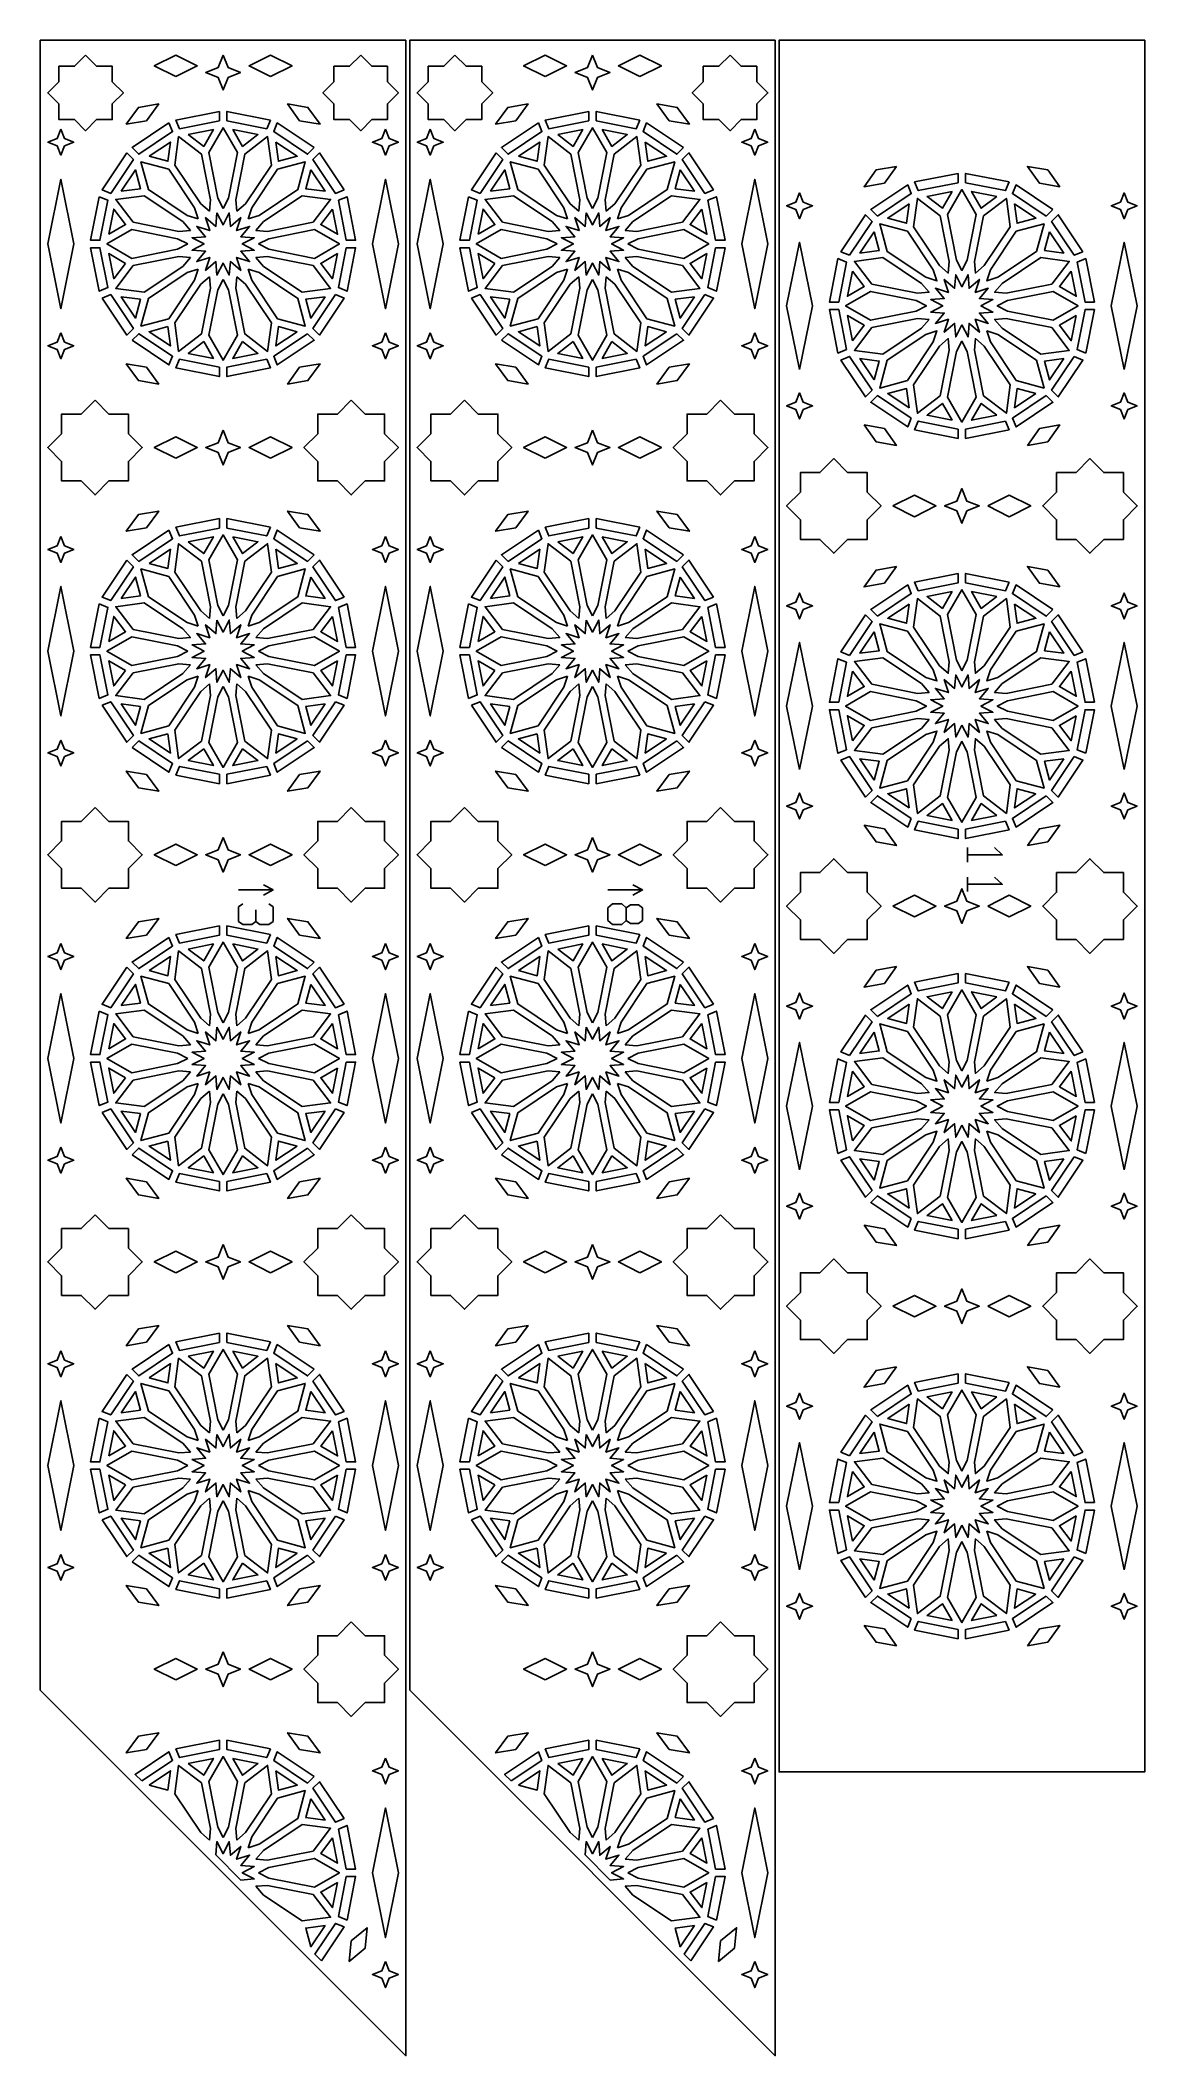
# Model space of a CAD drawing. Header units: millimetres. Extents: x 5 to 1153, y 340 to 2435.
import ezdxf

# ---------------------------------------------------------------- set-up
doc = ezdxf.new("R2010")
doc.units = ezdxf.units.MM
doc.layers.add('CUT', color=1, linetype='CONTINUOUS')
doc.layers.add('ENGRAVE', color=5, linetype='CONTINUOUS')

msp = doc.modelspace()

# ---------------------------------------------------------------- linework, layer by layer
at = {"layer": 'CUT'}
for points in [[(385.16, 2434.99), (385.16, 339.734), (5.01, 719.884), (5.01, 2434.99)], [(769.16, 2434.99), (769.16, 339.734), (389.01, 719.884), (389.01, 2434.99)], [(1153.16, 2434.99), (1153.16, 634.84), (773.01, 634.84), (773.01, 2434.99)], [(52.083, 2419.609), (40.575, 2408.1), (24.3, 2408.1), (24.3, 2391.825), (12.791, 2380.317), (24.3, 2368.808), (24.3, 2352.533), (40.575, 2352.533), (52.083, 2341.024), (63.592, 2352.533), (79.867, 2352.533), (79.867, 2368.808), (91.376, 2380.317), (79.867, 2391.825), (79.867, 2408.1), (63.592, 2408.1)], [(145.837, 2397.273), (168.195, 2408.452), (145.837, 2419.631), (123.479, 2408.452)], [(195.085, 2419.511), (189.984, 2406.576), (177.049, 2401.475), (189.984, 2396.374), (195.085, 2383.439), (200.186, 2396.374), (213.121, 2401.475), (200.186, 2406.576)], [(244.333, 2397.273), (266.691, 2408.452), (244.333, 2419.631), (221.975, 2408.452)], [(338.087, 2419.609), (326.578, 2408.1), (310.303, 2408.1), (310.303, 2391.825), (298.794, 2380.317), (310.303, 2368.808), (310.303, 2352.533), (326.578, 2352.533), (338.087, 2341.024), (349.595, 2352.533), (365.87, 2352.533), (365.87, 2368.808), (377.379, 2380.317), (365.87, 2391.825), (365.87, 2408.1), (349.595, 2408.1)], [(436.083, 2419.609), (424.575, 2408.1), (408.3, 2408.1), (408.3, 2391.825), (396.791, 2380.317), (408.3, 2368.808), (408.3, 2352.533), (424.575, 2352.533), (436.083, 2341.024), (447.592, 2352.533), (463.867, 2352.533), (463.867, 2368.808), (475.376, 2380.317), (463.867, 2391.825), (463.867, 2408.1), (447.592, 2408.1)], [(529.837, 2397.273), (552.195, 2408.452), (529.837, 2419.631), (507.479, 2408.452)], [(579.085, 2419.511), (573.984, 2406.576), (561.049, 2401.475), (573.984, 2396.374), (579.085, 2383.439), (584.186, 2396.374), (597.121, 2401.475), (584.186, 2406.576)], [(628.333, 2397.273), (650.691, 2408.452), (628.333, 2419.631), (605.975, 2408.452)], [(722.087, 2419.609), (710.578, 2408.1), (694.303, 2408.1), (694.303, 2391.825), (682.794, 2380.317), (694.303, 2368.808), (694.303, 2352.533), (710.578, 2352.533), (722.087, 2341.024), (733.595, 2352.533), (749.87, 2352.533), (749.87, 2368.808), (761.379, 2380.317), (749.87, 2391.825), (749.87, 2408.1), (733.595, 2408.1)], [(115.547, 2351.443), (128.143, 2368.823), (106.978, 2365.255), (94.381, 2347.875)], [(274.623, 2351.443), (295.789, 2347.875), (283.192, 2365.255), (262.027, 2368.823)], [(499.547, 2351.443), (512.143, 2368.823), (490.978, 2365.255), (478.381, 2347.875)], [(658.623, 2351.443), (679.789, 2347.875), (667.192, 2365.255), (646.027, 2368.823)], [(138.78, 2349.055), (100.403, 2323.411), (107.29, 2316.524), (142.508, 2340.055)], [(191.21, 2361.025), (145.94, 2352.02), (149.668, 2343.021), (191.21, 2351.285)], [(244.23, 2352.02), (198.96, 2361.025), (198.96, 2351.285), (240.502, 2343.021)], [(289.767, 2323.411), (251.39, 2349.055), (247.662, 2340.055), (282.88, 2316.524)], [(522.78, 2349.055), (484.403, 2323.411), (491.29, 2316.524), (526.508, 2340.055)], [(575.21, 2361.025), (529.94, 2352.02), (533.668, 2343.021), (575.21, 2351.285)], [(628.23, 2352.02), (582.96, 2361.025), (582.96, 2351.285), (624.502, 2343.021)], [(673.767, 2323.411), (635.39, 2349.055), (631.662, 2340.055), (666.88, 2316.524)], [(26.365, 2342.558), (22.554, 2332.893), (12.889, 2329.082), (22.554, 2325.27), (26.365, 2315.606), (30.176, 2325.27), (39.841, 2329.082), (30.176, 2332.893)], [(118.122, 2314.441), (137.648, 2309.209), (140.287, 2329.25)], [(181.005, 2257.241), (181.978, 2269.276), (172.546, 2316.695), (148.844, 2334.881), (144.945, 2305.262), (171.807, 2265.062)], [(158.879, 2336.952), (174.916, 2324.646), (185.023, 2342.152)], [(195.085, 2260.042), (200.59, 2270.788), (210.023, 2318.207), (195.085, 2344.08), (180.147, 2318.207), (189.58, 2270.788)], [(205.147, 2342.152), (215.254, 2324.646), (231.291, 2336.952)], [(209.165, 2257.241), (218.363, 2265.062), (245.225, 2305.262), (241.326, 2334.881), (217.624, 2316.695), (208.192, 2269.276)], [(249.883, 2329.25), (252.522, 2309.209), (272.048, 2314.441)], [(363.805, 2342.558), (359.994, 2332.893), (350.329, 2329.082), (359.994, 2325.27), (363.805, 2315.606), (367.616, 2325.27), (377.281, 2329.082), (367.616, 2332.893)], [(410.365, 2342.558), (406.554, 2332.893), (396.889, 2329.082), (406.554, 2325.27), (410.365, 2315.606), (414.176, 2325.27), (423.841, 2329.082), (414.176, 2332.893)], [(502.122, 2314.441), (521.648, 2309.209), (524.287, 2329.25)], [(565.005, 2257.241), (565.978, 2269.276), (556.546, 2316.695), (532.844, 2334.881), (528.945, 2305.262), (555.807, 2265.062)], [(542.879, 2336.952), (558.916, 2324.646), (569.023, 2342.152)], [(579.085, 2260.042), (584.59, 2270.788), (594.023, 2318.207), (579.085, 2344.08), (564.147, 2318.207), (573.58, 2270.788)], [(589.147, 2342.152), (599.254, 2324.646), (615.291, 2336.952)], [(593.165, 2257.241), (602.363, 2265.062), (629.225, 2305.262), (625.326, 2334.881), (601.624, 2316.695), (592.192, 2269.276)], [(633.883, 2329.25), (636.522, 2309.209), (656.048, 2314.441)], [(747.805, 2342.558), (743.994, 2332.893), (734.329, 2329.082), (743.994, 2325.27), (747.805, 2315.606), (751.616, 2325.27), (761.281, 2329.082), (751.616, 2332.893)], [(94.923, 2317.931), (69.279, 2279.553), (78.278, 2275.826), (101.809, 2311.043)], [(169.068, 2249.265), (165.363, 2260.756), (138.501, 2300.957), (109.644, 2308.689), (117.376, 2279.832), (157.577, 2252.971)], [(221.102, 2249.265), (232.593, 2252.971), (272.794, 2279.832), (280.526, 2308.689), (251.669, 2300.957), (224.807, 2260.756)], [(320.891, 2279.553), (295.247, 2317.931), (288.361, 2311.043), (311.892, 2275.826)], [(478.923, 2317.931), (453.279, 2279.553), (462.278, 2275.826), (485.809, 2311.043)], [(553.068, 2249.265), (549.363, 2260.756), (522.501, 2300.957), (493.644, 2308.689), (501.376, 2279.832), (541.577, 2252.971)], [(605.102, 2249.265), (616.593, 2252.971), (656.794, 2279.832), (664.526, 2308.689), (635.669, 2300.957), (608.807, 2260.756)], [(704.891, 2279.553), (679.247, 2317.931), (672.361, 2311.043), (695.892, 2275.826)], [(12.762, 2223.248), (26.365, 2155.894), (39.968, 2223.248), (26.365, 2290.603)], [(89.083, 2278.047), (109.124, 2280.685), (103.892, 2300.211)], [(286.278, 2300.211), (281.046, 2280.685), (301.087, 2278.047)], [(350.202, 2223.248), (363.805, 2155.894), (377.408, 2223.248), (363.805, 2290.603)], [(396.762, 2223.248), (410.365, 2155.894), (423.968, 2223.248), (410.365, 2290.603)], [(473.083, 2278.047), (493.124, 2280.685), (487.892, 2300.211)], [(670.278, 2300.211), (665.046, 2280.685), (685.087, 2278.047)], [(734.202, 2223.248), (747.805, 2155.894), (761.408, 2223.248), (747.805, 2290.603)], [(895.001, 2303.958), (873.864, 2300.224), (861.405, 2282.747), (882.542, 2286.481)], [(875.29, 2252.191), (910.508, 2275.722), (906.78, 2284.721), (868.403, 2259.077)], [(959.21, 2296.692), (913.94, 2287.687), (917.668, 2278.688), (959.21, 2286.951)], [(1012.23, 2287.687), (966.96, 2296.692), (966.96, 2286.951), (1008.502, 2278.688)], [(1057.767, 2259.077), (1019.39, 2284.721), (1015.662, 2275.722), (1050.88, 2252.191)], [(1064.765, 2282.747), (1052.306, 2300.224), (1031.169, 2303.958), (1043.628, 2286.481)], [(66.313, 2272.393), (57.308, 2227.123), (67.049, 2227.123), (75.312, 2268.665)], [(153.272, 2246.527), (113.071, 2273.388), (83.452, 2269.489), (101.638, 2245.787), (149.057, 2236.355), (161.092, 2237.329)], [(229.078, 2237.329), (241.113, 2236.355), (288.532, 2245.787), (306.718, 2269.489), (277.099, 2273.388), (236.898, 2246.527)], [(314.858, 2268.665), (323.121, 2227.123), (332.862, 2227.123), (323.857, 2272.393)], [(450.313, 2272.393), (441.308, 2227.123), (451.049, 2227.123), (459.312, 2268.665)], [(537.272, 2246.527), (497.071, 2273.388), (467.452, 2269.489), (485.638, 2245.787), (533.057, 2236.355), (545.092, 2237.329)], [(613.078, 2237.329), (625.113, 2236.355), (672.532, 2245.787), (690.718, 2269.489), (661.099, 2273.388), (620.898, 2246.527)], [(698.858, 2268.665), (707.121, 2227.123), (716.862, 2227.123), (707.857, 2272.393)], [(798.176, 2259.104), (807.841, 2262.915), (798.176, 2266.726), (794.365, 2276.391), (790.554, 2266.726), (780.889, 2262.915), (790.554, 2259.104), (794.365, 2249.439)], [(908.287, 2264.917), (886.122, 2250.108), (905.648, 2244.876)], [(949.978, 2204.943), (940.546, 2252.362), (916.844, 2270.548), (912.945, 2240.929), (939.807, 2200.728), (949.005, 2192.908)], [(953.023, 2277.818), (926.879, 2272.618), (942.916, 2260.313)], [(968.59, 2206.454), (978.023, 2253.874), (963.085, 2279.746), (948.147, 2253.874), (957.58, 2206.454), (963.085, 2195.708)], [(999.291, 2272.618), (973.147, 2277.818), (983.254, 2260.313)], [(986.363, 2200.728), (1013.225, 2240.929), (1009.326, 2270.548), (985.624, 2252.362), (976.192, 2204.943), (977.165, 2192.908)], [(1017.883, 2264.917), (1020.522, 2244.876), (1040.048, 2250.108)], [(1135.616, 2259.104), (1145.281, 2262.915), (1135.616, 2266.726), (1131.805, 2276.391), (1127.994, 2266.726), (1118.329, 2262.915), (1127.994, 2259.104), (1131.805, 2249.439)], [(76.182, 2233.311), (93.687, 2243.417), (81.382, 2259.455)], [(188.647, 2255.61), (187.509, 2241.539), (176.753, 2250.683), (181.086, 2237.247), (167.65, 2241.58), (176.795, 2230.824), (162.724, 2229.686), (175.287, 2223.248), (162.724, 2216.811), (176.795, 2215.672), (167.65, 2204.917), (181.086, 2209.249), (176.753, 2195.814), (187.509, 2204.958), (188.647, 2190.887), (195.085, 2203.45), (201.523, 2190.887), (202.661, 2204.958), (213.417, 2195.814), (209.084, 2209.249), (222.52, 2204.917), (213.375, 2215.672), (227.446, 2216.811), (214.883, 2223.248), (227.446, 2229.686), (213.375, 2230.824), (222.52, 2241.58), (209.084, 2237.247), (213.417, 2250.683), (202.661, 2241.539), (201.523, 2255.61), (195.085, 2243.046)], [(308.788, 2259.455), (296.483, 2243.417), (313.988, 2233.311)], [(460.182, 2233.311), (477.687, 2243.417), (465.382, 2259.455)], [(572.647, 2255.61), (571.509, 2241.539), (560.753, 2250.683), (565.086, 2237.247), (551.65, 2241.58), (560.795, 2230.824), (546.724, 2229.686), (559.287, 2223.248), (546.724, 2216.811), (560.795, 2215.672), (551.65, 2204.917), (565.086, 2209.249), (560.753, 2195.814), (571.509, 2204.958), (572.647, 2190.887), (579.085, 2203.45), (585.523, 2190.887), (586.661, 2204.958), (597.417, 2195.814), (593.084, 2209.249), (606.52, 2204.917), (597.375, 2215.672), (611.446, 2216.811), (598.883, 2223.248), (611.446, 2229.686), (597.375, 2230.824), (606.52, 2241.58), (593.084, 2237.247), (597.417, 2250.683), (586.661, 2241.539), (585.523, 2255.61), (579.085, 2243.046)], [(692.788, 2259.455), (680.483, 2243.417), (697.988, 2233.311)], [(846.278, 2211.492), (869.809, 2246.71), (862.923, 2253.597), (837.279, 2215.22)], [(933.363, 2196.423), (906.501, 2236.624), (877.644, 2244.356), (885.376, 2215.499), (925.577, 2188.637), (937.068, 2184.932)], [(1000.593, 2188.637), (1040.794, 2215.499), (1048.526, 2244.356), (1019.669, 2236.624), (992.807, 2196.423), (989.102, 2184.932)], [(1088.891, 2215.22), (1063.247, 2253.597), (1056.361, 2246.71), (1079.892, 2211.492)], [(158.292, 2223.248), (147.546, 2228.753), (100.126, 2238.186), (74.254, 2223.248), (100.126, 2208.311), (147.546, 2217.744)], [(231.878, 2223.248), (242.624, 2217.744), (290.044, 2208.311), (315.916, 2223.248), (290.044, 2238.186), (242.624, 2228.753)], [(542.292, 2223.248), (531.546, 2228.753), (484.126, 2238.186), (458.254, 2223.248), (484.126, 2208.311), (531.546, 2217.744)], [(615.878, 2223.248), (626.624, 2217.744), (674.044, 2208.311), (699.916, 2223.248), (674.044, 2238.186), (626.624, 2228.753)], [(794.365, 2092.728), (807.968, 2158.915), (794.365, 2225.102), (780.762, 2158.915)], [(871.892, 2235.878), (857.083, 2213.713), (877.124, 2216.352)], [(1054.278, 2235.878), (1049.046, 2216.352), (1069.087, 2213.713)], [(1131.805, 2092.728), (1145.408, 2158.915), (1131.805, 2225.102), (1118.202, 2158.915)], [(57.308, 2219.373), (66.313, 2174.103), (75.312, 2177.831), (67.049, 2219.373)], [(93.687, 2203.079), (76.182, 2213.186), (81.382, 2187.042)], [(161.092, 2209.168), (149.057, 2210.142), (101.638, 2200.71), (83.452, 2177.008), (113.071, 2173.109), (153.272, 2199.97)], [(229.078, 2209.168), (236.898, 2199.97), (277.099, 2173.109), (306.718, 2177.008), (288.532, 2200.71), (241.113, 2210.142)], [(313.988, 2213.186), (296.483, 2203.079), (308.788, 2187.042)], [(323.121, 2219.373), (314.858, 2177.831), (323.857, 2174.103), (332.862, 2219.373)], [(441.308, 2219.373), (450.313, 2174.103), (459.312, 2177.831), (451.049, 2219.373)], [(477.687, 2203.079), (460.182, 2213.186), (465.382, 2187.042)], [(545.092, 2209.168), (533.057, 2210.142), (485.638, 2200.71), (467.452, 2177.008), (497.071, 2173.109), (537.272, 2199.97)], [(613.078, 2209.168), (620.898, 2199.97), (661.099, 2173.109), (690.718, 2177.008), (672.532, 2200.71), (625.113, 2210.142)], [(697.988, 2213.186), (680.483, 2203.079), (692.788, 2187.042)], [(707.121, 2219.373), (698.858, 2177.831), (707.857, 2174.103), (716.862, 2219.373)], [(835.049, 2162.79), (843.312, 2204.332), (834.313, 2208.06), (825.308, 2162.79)], [(921.272, 2182.193), (881.071, 2209.055), (851.452, 2205.156), (869.638, 2181.454), (917.057, 2172.022), (929.092, 2172.995)], [(1009.113, 2172.022), (1056.532, 2181.454), (1074.718, 2205.156), (1045.099, 2209.055), (1004.898, 2182.193), (997.078, 2172.995)], [(1100.862, 2162.79), (1091.857, 2208.06), (1082.858, 2204.332), (1091.121, 2162.79)], [(169.068, 2197.231), (157.577, 2193.526), (117.376, 2166.664), (109.644, 2137.808), (138.501, 2145.54), (165.363, 2185.74)], [(181.005, 2189.255), (171.807, 2181.435), (144.945, 2141.234), (148.844, 2111.615), (172.546, 2129.801), (181.978, 2177.221)], [(195.085, 2186.455), (189.58, 2175.709), (180.147, 2128.29), (195.085, 2102.417), (210.023, 2128.29), (200.59, 2175.709)], [(209.165, 2189.255), (208.192, 2177.221), (217.624, 2129.801), (241.326, 2111.615), (245.225, 2141.234), (218.363, 2181.435)], [(221.102, 2197.231), (224.807, 2185.74), (251.669, 2145.54), (280.526, 2137.808), (272.794, 2166.664), (232.593, 2193.526)], [(553.068, 2197.231), (541.577, 2193.526), (501.376, 2166.664), (493.644, 2137.808), (522.501, 2145.54), (549.363, 2185.74)], [(565.005, 2189.255), (555.807, 2181.435), (528.945, 2141.234), (532.844, 2111.615), (556.546, 2129.801), (565.978, 2177.221)], [(579.085, 2186.455), (573.58, 2175.709), (564.147, 2128.29), (579.085, 2102.417), (594.023, 2128.29), (584.59, 2175.709)], [(593.165, 2189.255), (592.192, 2177.221), (601.624, 2129.801), (625.326, 2111.615), (629.225, 2141.234), (602.363, 2181.435)], [(605.102, 2197.231), (608.807, 2185.74), (635.669, 2145.54), (664.526, 2137.808), (656.794, 2166.664), (616.593, 2193.526)], [(849.382, 2195.121), (844.182, 2168.977), (861.687, 2179.084)], [(963.085, 2139.117), (969.523, 2126.554), (970.661, 2140.625), (981.417, 2131.48), (977.084, 2144.916), (990.52, 2140.583), (981.375, 2151.339), (995.446, 2152.477), (982.883, 2158.915), (995.446, 2165.353), (981.375, 2166.491), (990.52, 2177.247), (977.084, 2172.914), (981.417, 2186.35), (970.661, 2177.205), (969.523, 2191.276), (963.085, 2178.713), (956.647, 2191.276), (955.509, 2177.205), (944.753, 2186.35), (949.086, 2172.914), (935.65, 2177.247), (944.795, 2166.491), (930.724, 2165.353), (943.287, 2158.915), (930.724, 2152.477), (944.795, 2151.339), (935.65, 2140.583), (949.086, 2144.916), (944.753, 2131.48), (955.509, 2140.625), (956.647, 2126.554)], [(1076.788, 2195.121), (1064.483, 2179.084), (1081.988, 2168.977)], [(69.279, 2166.944), (94.923, 2128.566), (101.809, 2135.454), (78.278, 2170.671)], [(109.124, 2165.812), (89.083, 2168.45), (103.892, 2146.286)], [(301.087, 2168.45), (281.046, 2165.812), (286.278, 2146.286)], [(311.892, 2170.671), (288.361, 2135.454), (295.247, 2128.566), (320.891, 2166.944)], [(453.279, 2166.944), (478.923, 2128.566), (485.809, 2135.454), (462.278, 2170.671)], [(493.124, 2165.812), (473.083, 2168.45), (487.892, 2146.286)], [(685.087, 2168.45), (665.046, 2165.812), (670.278, 2146.286)], [(695.892, 2170.671), (672.361, 2135.454), (679.247, 2128.566), (704.891, 2166.944)], [(915.546, 2164.42), (868.126, 2173.853), (842.254, 2158.915), (868.126, 2143.977), (915.546, 2153.41), (926.292, 2158.915)], [(1010.624, 2153.41), (1058.044, 2143.977), (1083.916, 2158.915), (1058.044, 2173.853), (1010.624, 2164.42), (999.878, 2158.915)], [(137.648, 2137.287), (118.122, 2132.056), (140.287, 2117.246)], [(272.048, 2132.056), (252.522, 2137.287), (249.883, 2117.246)], [(521.648, 2137.287), (502.122, 2132.056), (524.287, 2117.246)], [(656.048, 2132.056), (636.522, 2137.287), (633.883, 2117.246)], [(843.312, 2113.498), (835.049, 2155.04), (825.308, 2155.04), (834.313, 2109.77)], [(849.382, 2122.709), (861.687, 2138.746), (844.182, 2148.853)], [(929.092, 2144.835), (917.057, 2145.808), (869.638, 2136.376), (851.452, 2112.674), (881.071, 2108.775), (921.272, 2135.637)], [(1004.898, 2135.637), (1045.099, 2108.775), (1074.718, 2112.674), (1056.532, 2136.376), (1009.113, 2145.808), (997.078, 2144.835)], [(1081.988, 2148.853), (1064.483, 2138.746), (1076.788, 2122.709)], [(1091.857, 2109.77), (1100.862, 2155.04), (1091.121, 2155.04), (1082.858, 2113.498)], [(26.365, 2130.891), (22.554, 2121.226), (12.889, 2117.415), (22.554, 2113.604), (26.365, 2103.939), (30.176, 2113.604), (39.841, 2117.415), (30.176, 2121.226)], [(100.403, 2123.086), (138.78, 2097.442), (142.508, 2106.442), (107.29, 2129.973)], [(174.916, 2121.851), (158.879, 2109.545), (185.023, 2104.345)], [(215.254, 2121.851), (205.147, 2104.345), (231.291, 2109.545)], [(282.88, 2129.973), (247.662, 2106.442), (251.39, 2097.442), (289.767, 2123.086)], [(363.805, 2130.891), (359.994, 2121.226), (350.329, 2117.415), (359.994, 2113.604), (363.805, 2103.939), (367.616, 2113.604), (377.281, 2117.415), (367.616, 2121.226)], [(410.365, 2130.891), (406.554, 2121.226), (396.889, 2117.415), (406.554, 2113.604), (410.365, 2103.939), (414.176, 2113.604), (423.841, 2117.415), (414.176, 2121.226)], [(484.403, 2123.086), (522.78, 2097.442), (526.508, 2106.442), (491.29, 2129.973)], [(558.916, 2121.851), (542.879, 2109.545), (569.023, 2104.345)], [(599.254, 2121.851), (589.147, 2104.345), (615.291, 2109.545)], [(666.88, 2129.973), (631.662, 2106.442), (635.39, 2097.442), (673.767, 2123.086)], [(747.805, 2130.891), (743.994, 2121.226), (734.329, 2117.415), (743.994, 2113.604), (747.805, 2103.939), (751.616, 2113.604), (761.281, 2117.415), (751.616, 2121.226)], [(925.577, 2129.193), (885.376, 2102.331), (877.644, 2073.474), (906.501, 2081.206), (933.363, 2121.407), (937.068, 2132.898)], [(939.807, 2117.102), (912.945, 2076.901), (916.844, 2047.282), (940.546, 2065.468), (949.978, 2112.887), (949.005, 2124.922)], [(957.58, 2111.376), (948.147, 2063.956), (963.085, 2038.084), (978.023, 2063.956), (968.59, 2111.376), (963.085, 2122.122)], [(976.192, 2112.887), (985.624, 2065.468), (1009.326, 2047.282), (1013.225, 2076.901), (986.363, 2117.102), (977.165, 2124.922)], [(992.807, 2121.407), (1019.669, 2081.206), (1048.526, 2073.474), (1040.794, 2102.331), (1000.593, 2129.193), (989.102, 2132.898)], [(115.547, 2095.053), (94.381, 2098.622), (106.978, 2081.242), (128.143, 2077.674)], [(191.21, 2095.212), (149.668, 2103.475), (145.94, 2094.477), (191.21, 2085.471)], [(240.502, 2103.475), (198.96, 2095.212), (198.96, 2085.471), (244.23, 2094.477)], [(274.623, 2095.053), (262.027, 2077.674), (283.192, 2081.242), (295.789, 2098.622)], [(499.547, 2095.053), (478.381, 2098.622), (490.978, 2081.242), (512.143, 2077.674)], [(575.21, 2095.212), (533.668, 2103.475), (529.94, 2094.477), (575.21, 2085.471)], [(624.502, 2103.475), (582.96, 2095.212), (582.96, 2085.471), (628.23, 2094.477)], [(658.623, 2095.053), (646.027, 2077.674), (667.192, 2081.242), (679.789, 2098.622)], [(869.809, 2071.12), (846.278, 2106.338), (837.279, 2102.61), (862.923, 2064.233)], [(871.892, 2081.952), (877.124, 2101.478), (857.083, 2104.117)], [(1069.087, 2104.117), (1049.046, 2101.478), (1054.278, 2081.952)], [(1079.892, 2106.338), (1056.361, 2071.12), (1063.247, 2064.233), (1088.891, 2102.61)], [(61.933, 2060.724), (47.54, 2046.33), (27.184, 2046.33), (27.184, 2025.975), (12.791, 2011.582), (27.184, 1997.188), (27.184, 1976.833), (47.54, 1976.833), (61.933, 1962.44), (76.326, 1976.833), (96.682, 1976.833), (96.682, 1997.188), (111.075, 2011.582), (96.682, 2025.975), (96.682, 2046.33), (76.326, 2046.33)], [(328.237, 2060.724), (313.844, 2046.33), (293.488, 2046.33), (293.488, 2025.975), (279.095, 2011.582), (293.488, 1997.188), (293.488, 1976.833), (313.844, 1976.833), (328.237, 1962.44), (342.63, 1976.833), (362.986, 1976.833), (362.986, 1997.188), (377.379, 2011.582), (362.986, 2025.975), (362.986, 2046.33), (342.63, 2046.33)], [(445.933, 2060.724), (431.54, 2046.33), (411.184, 2046.33), (411.184, 2025.975), (396.791, 2011.582), (411.184, 1997.188), (411.184, 1976.833), (431.54, 1976.833), (445.933, 1962.44), (460.326, 1976.833), (480.682, 1976.833), (480.682, 1997.188), (495.075, 2011.582), (480.682, 2025.975), (480.682, 2046.33), (460.326, 2046.33)], [(712.237, 2060.724), (697.844, 2046.33), (677.488, 2046.33), (677.488, 2025.975), (663.095, 2011.582), (677.488, 1997.188), (677.488, 1976.833), (697.844, 1976.833), (712.237, 1962.44), (726.63, 1976.833), (746.986, 1976.833), (746.986, 1997.188), (761.379, 2011.582), (746.986, 2025.975), (746.986, 2046.33), (726.63, 2046.33)], [(798.176, 2051.104), (807.841, 2054.915), (798.176, 2058.726), (794.365, 2068.391), (790.554, 2058.726), (780.889, 2054.915), (790.554, 2051.104), (794.365, 2041.439)], [(910.508, 2042.108), (875.29, 2065.639), (868.403, 2058.753), (906.78, 2033.109)], [(908.287, 2052.913), (905.648, 2072.954), (886.122, 2067.722)], [(953.023, 2040.012), (942.916, 2057.517), (926.879, 2045.212)], [(999.291, 2045.212), (983.254, 2057.517), (973.147, 2040.012)], [(1050.88, 2065.639), (1015.662, 2042.108), (1019.39, 2033.109), (1057.767, 2058.753)], [(1040.048, 2067.722), (1020.522, 2072.954), (1017.883, 2052.913)], [(1135.616, 2051.104), (1145.281, 2054.915), (1135.616, 2058.726), (1131.805, 2068.391), (1127.994, 2058.726), (1118.329, 2054.915), (1127.994, 2051.104), (1131.805, 2041.439)], [(861.405, 2035.083), (873.864, 2017.606), (895.001, 2013.872), (882.542, 2031.349)], [(959.21, 2030.879), (917.668, 2039.142), (913.94, 2030.143), (959.21, 2021.138)], [(1008.502, 2039.142), (966.96, 2030.879), (966.96, 2021.138), (1012.23, 2030.143)], [(1031.169, 2013.872), (1052.306, 2017.606), (1064.765, 2035.083), (1043.628, 2031.349)], [(145.837, 2000.402), (168.195, 2011.582), (145.837, 2022.761), (123.479, 2011.582)], [(195.085, 2029.618), (189.984, 2016.683), (177.049, 2011.582), (189.984, 2006.481), (195.085, 1993.546), (200.186, 2006.481), (213.121, 2011.582), (200.186, 2016.683)], [(244.333, 2000.402), (266.691, 2011.582), (244.333, 2022.761), (221.975, 2011.582)], [(529.837, 2000.402), (552.195, 2011.582), (529.837, 2022.761), (507.479, 2011.582)], [(579.085, 2029.618), (573.984, 2016.683), (561.049, 2011.582), (573.984, 2006.481), (579.085, 1993.546), (584.186, 2006.481), (597.121, 2011.582), (584.186, 2016.683)], [(628.333, 2000.402), (650.691, 2011.582), (628.333, 2022.761), (605.975, 2011.582)], [(844.326, 1916.166), (864.682, 1916.166), (864.682, 1936.522), (879.075, 1950.915), (864.682, 1965.308), (864.682, 1985.664), (844.326, 1985.664), (829.933, 2000.057), (815.54, 1985.664), (795.184, 1985.664), (795.184, 1965.308), (780.791, 1950.915), (795.184, 1936.522), (795.184, 1916.166), (815.54, 1916.166), (829.933, 1901.773)], [(1110.63, 1916.166), (1130.986, 1916.166), (1130.986, 1936.522), (1145.379, 1950.915), (1130.986, 1965.308), (1130.986, 1985.664), (1110.63, 1985.664), (1096.237, 2000.057), (1081.844, 1985.664), (1061.488, 1985.664), (1061.488, 1965.308), (1047.095, 1950.915), (1061.488, 1936.522), (1061.488, 1916.166), (1081.844, 1916.166), (1096.237, 1901.773)], [(891.479, 1950.915), (913.837, 1939.736), (936.195, 1950.915), (913.837, 1962.094)], [(968.186, 1945.814), (981.121, 1950.915), (968.186, 1956.016), (963.085, 1968.951), (957.984, 1956.016), (945.049, 1950.915), (957.984, 1945.814), (963.085, 1932.879)], [(989.975, 1950.915), (1012.333, 1939.736), (1034.691, 1950.915), (1012.333, 1962.094)], [(115.547, 1928.11), (128.143, 1945.49), (106.978, 1941.921), (94.381, 1924.542)], [(191.21, 1937.692), (145.94, 1928.687), (149.668, 1919.688), (191.21, 1927.951)], [(244.23, 1928.687), (198.96, 1937.692), (198.96, 1927.951), (240.502, 1919.688)], [(274.623, 1928.11), (295.789, 1924.542), (283.192, 1941.921), (262.027, 1945.49)], [(499.547, 1928.11), (512.143, 1945.49), (490.978, 1941.921), (478.381, 1924.542)], [(575.21, 1937.692), (529.94, 1928.687), (533.668, 1919.688), (575.21, 1927.951)], [(628.23, 1928.687), (582.96, 1937.692), (582.96, 1927.951), (624.502, 1919.688)], [(658.623, 1928.11), (679.789, 1924.542), (667.192, 1941.921), (646.027, 1945.49)], [(26.365, 1919.224), (22.554, 1909.56), (12.889, 1905.748), (22.554, 1901.937), (26.365, 1892.272), (30.176, 1901.937), (39.841, 1905.748), (30.176, 1909.56)], [(138.78, 1925.721), (100.403, 1900.077), (107.29, 1893.191), (142.508, 1916.722)], [(181.005, 1833.908), (181.978, 1845.943), (172.546, 1893.362), (148.844, 1911.548), (144.945, 1881.929), (171.807, 1841.728)], [(158.879, 1913.618), (174.916, 1901.313), (185.023, 1918.818)], [(195.085, 1836.708), (200.59, 1847.454), (210.023, 1894.874), (195.085, 1920.746), (180.147, 1894.874), (189.58, 1847.454)], [(205.147, 1918.818), (215.254, 1901.313), (231.291, 1913.618)], [(209.165, 1833.908), (218.363, 1841.728), (245.225, 1881.929), (241.326, 1911.548), (217.624, 1893.362), (208.192, 1845.943)], [(289.767, 1900.077), (251.39, 1925.721), (247.662, 1916.722), (282.88, 1893.191)], [(363.805, 1919.224), (359.994, 1909.56), (350.329, 1905.748), (359.994, 1901.937), (363.805, 1892.272), (367.616, 1901.937), (377.281, 1905.748), (367.616, 1909.56)], [(410.365, 1919.224), (406.554, 1909.56), (396.889, 1905.748), (406.554, 1901.937), (410.365, 1892.272), (414.176, 1901.937), (423.841, 1905.748), (414.176, 1909.56)], [(522.78, 1925.721), (484.403, 1900.077), (491.29, 1893.191), (526.508, 1916.722)], [(565.005, 1833.908), (565.978, 1845.943), (556.546, 1893.362), (532.844, 1911.548), (528.945, 1881.929), (555.807, 1841.728)], [(542.879, 1913.618), (558.916, 1901.313), (569.023, 1918.818)], [(579.085, 1836.708), (584.59, 1847.454), (594.023, 1894.874), (579.085, 1920.746), (564.147, 1894.874), (573.58, 1847.454)], [(589.147, 1918.818), (599.254, 1901.313), (615.291, 1913.618)], [(593.165, 1833.908), (602.363, 1841.728), (629.225, 1881.929), (625.326, 1911.548), (601.624, 1893.362), (592.192, 1845.943)], [(673.767, 1900.077), (635.39, 1925.721), (631.662, 1916.722), (666.88, 1893.191)], [(747.805, 1919.224), (743.994, 1909.56), (734.329, 1905.748), (743.994, 1901.937), (747.805, 1892.272), (751.616, 1901.937), (761.281, 1905.748), (751.616, 1909.56)], [(94.923, 1894.597), (69.279, 1856.22), (78.278, 1852.492), (101.809, 1887.71)], [(118.122, 1891.108), (137.648, 1885.876), (140.287, 1905.917)], [(249.883, 1905.917), (252.522, 1885.876), (272.048, 1891.108)], [(320.891, 1856.22), (295.247, 1894.597), (288.361, 1887.71), (311.892, 1852.492)], [(478.923, 1894.597), (453.279, 1856.22), (462.278, 1852.492), (485.809, 1887.71)], [(502.122, 1891.108), (521.648, 1885.876), (524.287, 1905.917)], [(633.883, 1905.917), (636.522, 1885.876), (656.048, 1891.108)], [(704.891, 1856.22), (679.247, 1894.597), (672.361, 1887.71), (695.892, 1852.492)], [(895.001, 1887.958), (873.864, 1884.224), (861.405, 1866.747), (882.542, 1870.481)], [(1064.765, 1866.747), (1052.306, 1884.224), (1031.169, 1887.958), (1043.628, 1870.481)], [(12.762, 1799.915), (26.365, 1732.561), (39.968, 1799.915), (26.365, 1867.269)], [(89.083, 1854.713), (109.124, 1857.352), (103.892, 1876.878)], [(169.068, 1825.932), (165.363, 1837.423), (138.501, 1877.624), (109.644, 1885.356), (117.376, 1856.499), (157.577, 1829.637)], [(221.102, 1825.932), (232.593, 1829.637), (272.794, 1856.499), (280.526, 1885.356), (251.669, 1877.624), (224.807, 1837.423)], [(286.278, 1876.878), (281.046, 1857.352), (301.087, 1854.713)], [(350.202, 1799.915), (363.805, 1732.561), (377.408, 1799.915), (363.805, 1867.269)], [(396.762, 1799.915), (410.365, 1732.561), (423.968, 1799.915), (410.365, 1867.269)], [(473.083, 1854.713), (493.124, 1857.352), (487.892, 1876.878)], [(553.068, 1825.932), (549.363, 1837.423), (522.501, 1877.624), (493.644, 1885.356), (501.376, 1856.499), (541.577, 1829.637)], [(605.102, 1825.932), (616.593, 1829.637), (656.794, 1856.499), (664.526, 1885.356), (635.669, 1877.624), (608.807, 1837.423)], [(670.278, 1876.878), (665.046, 1857.352), (685.087, 1854.713)], [(734.202, 1799.915), (747.805, 1732.561), (761.408, 1799.915), (747.805, 1867.269)], [(875.29, 1836.191), (910.508, 1859.722), (906.78, 1868.721), (868.403, 1843.077)], [(959.21, 1880.692), (913.94, 1871.687), (917.668, 1862.688), (959.21, 1870.951)], [(1012.23, 1871.687), (966.96, 1880.692), (966.96, 1870.951), (1008.502, 1862.688)], [(1057.767, 1843.077), (1019.39, 1868.721), (1015.662, 1859.722), (1050.88, 1836.191)], [(66.313, 1849.06), (57.308, 1803.79), (67.049, 1803.79), (75.312, 1845.332)], [(153.272, 1823.193), (113.071, 1850.055), (83.452, 1846.156), (101.638, 1822.454), (149.057, 1813.022), (161.092, 1813.995)], [(229.078, 1813.995), (241.113, 1813.022), (288.532, 1822.454), (306.718, 1846.156), (277.099, 1850.055), (236.898, 1823.193)], [(314.858, 1845.332), (323.121, 1803.79), (332.862, 1803.79), (323.857, 1849.06)], [(450.313, 1849.06), (441.308, 1803.79), (451.049, 1803.79), (459.312, 1845.332)], [(537.272, 1823.193), (497.071, 1850.055), (467.452, 1846.156), (485.638, 1822.454), (533.057, 1813.022), (545.092, 1813.995)], [(613.078, 1813.995), (625.113, 1813.022), (672.532, 1822.454), (690.718, 1846.156), (661.099, 1850.055), (620.898, 1823.193)], [(698.858, 1845.332), (707.121, 1803.79), (716.862, 1803.79), (707.857, 1849.06)], [(798.176, 1843.104), (807.841, 1846.915), (798.176, 1850.726), (794.365, 1860.391), (790.554, 1850.726), (780.889, 1846.915), (790.554, 1843.104), (794.365, 1833.439)], [(908.287, 1848.917), (886.122, 1834.108), (905.648, 1828.876)], [(949.978, 1788.943), (940.546, 1836.362), (916.844, 1854.548), (912.945, 1824.929), (939.807, 1784.728), (949.005, 1776.908)], [(953.023, 1861.818), (926.879, 1856.618), (942.916, 1844.313)], [(968.59, 1790.454), (978.023, 1837.874), (963.085, 1863.746), (948.147, 1837.874), (957.58, 1790.454), (963.085, 1779.708)], [(999.291, 1856.618), (973.147, 1861.818), (983.254, 1844.313)], [(986.363, 1784.728), (1013.225, 1824.929), (1009.326, 1854.548), (985.624, 1836.362), (976.192, 1788.943), (977.165, 1776.908)], [(1017.883, 1848.917), (1020.522, 1828.876), (1040.048, 1834.108)], [(1135.616, 1843.104), (1145.281, 1846.915), (1135.616, 1850.726), (1131.805, 1860.391), (1127.994, 1850.726), (1118.329, 1846.915), (1127.994, 1843.104), (1131.805, 1833.439)], [(76.182, 1809.977), (93.687, 1820.084), (81.382, 1836.121)], [(188.647, 1832.276), (187.509, 1818.205), (176.753, 1827.35), (181.086, 1813.914), (167.65, 1818.247), (176.795, 1807.491), (162.724, 1806.353), (175.287, 1799.915), (162.724, 1793.477), (176.795, 1792.339), (167.65, 1781.583), (181.086, 1785.916), (176.753, 1772.48), (187.509, 1781.625), (188.647, 1767.554), (195.085, 1780.117), (201.523, 1767.554), (202.661, 1781.625), (213.417, 1772.48), (209.084, 1785.916), (222.52, 1781.583), (213.375, 1792.339), (227.446, 1793.477), (214.883, 1799.915), (227.446, 1806.353), (213.375, 1807.491), (222.52, 1818.247), (209.084, 1813.914), (213.417, 1827.35), (202.661, 1818.205), (201.523, 1832.276), (195.085, 1819.713)], [(308.788, 1836.121), (296.483, 1820.084), (313.988, 1809.977)], [(460.182, 1809.977), (477.687, 1820.084), (465.382, 1836.121)], [(572.647, 1832.276), (571.509, 1818.205), (560.753, 1827.35), (565.086, 1813.914), (551.65, 1818.247), (560.795, 1807.491), (546.724, 1806.353), (559.287, 1799.915), (546.724, 1793.477), (560.795, 1792.339), (551.65, 1781.583), (565.086, 1785.916), (560.753, 1772.48), (571.509, 1781.625), (572.647, 1767.554), (579.085, 1780.117), (585.523, 1767.554), (586.661, 1781.625), (597.417, 1772.48), (593.084, 1785.916), (606.52, 1781.583), (597.375, 1792.339), (611.446, 1793.477), (598.883, 1799.915), (611.446, 1806.353), (597.375, 1807.491), (606.52, 1818.247), (593.084, 1813.914), (597.417, 1827.35), (586.661, 1818.205), (585.523, 1832.276), (579.085, 1819.713)], [(692.788, 1836.121), (680.483, 1820.084), (697.988, 1809.977)], [(846.278, 1795.492), (869.809, 1830.71), (862.923, 1837.597), (837.279, 1799.22)], [(933.363, 1780.423), (906.501, 1820.624), (877.644, 1828.356), (885.376, 1799.499), (925.577, 1772.637), (937.068, 1768.932)], [(1000.593, 1772.637), (1040.794, 1799.499), (1048.526, 1828.356), (1019.669, 1820.624), (992.807, 1780.423), (989.102, 1768.932)], [(1088.891, 1799.22), (1063.247, 1837.597), (1056.361, 1830.71), (1079.892, 1795.492)], [(158.292, 1799.915), (147.546, 1805.42), (100.126, 1814.853), (74.254, 1799.915), (100.126, 1784.977), (147.546, 1794.41)], [(231.878, 1799.915), (242.624, 1794.41), (290.044, 1784.977), (315.916, 1799.915), (290.044, 1814.853), (242.624, 1805.42)], [(542.292, 1799.915), (531.546, 1805.42), (484.126, 1814.853), (458.254, 1799.915), (484.126, 1784.977), (531.546, 1794.41)], [(615.878, 1799.915), (626.624, 1794.41), (674.044, 1784.977), (699.916, 1799.915), (674.044, 1814.853), (626.624, 1805.42)], [(794.365, 1676.728), (807.968, 1742.915), (794.365, 1809.102), (780.762, 1742.915)], [(871.892, 1819.878), (857.083, 1797.713), (877.124, 1800.352)], [(1054.278, 1819.878), (1049.046, 1800.352), (1069.087, 1797.713)], [(1131.805, 1676.728), (1145.408, 1742.915), (1131.805, 1809.102), (1118.202, 1742.915)], [(57.308, 1796.04), (66.313, 1750.77), (75.312, 1754.498), (67.049, 1796.04)], [(93.687, 1779.746), (76.182, 1789.853), (81.382, 1763.709)], [(161.092, 1785.835), (149.057, 1786.808), (101.638, 1777.376), (83.452, 1753.674), (113.071, 1749.775), (153.272, 1776.637)], [(229.078, 1785.835), (236.898, 1776.637), (277.099, 1749.775), (306.718, 1753.674), (288.532, 1777.376), (241.113, 1786.808)], [(313.988, 1789.853), (296.483, 1779.746), (308.788, 1763.709)], [(323.121, 1796.04), (314.858, 1754.498), (323.857, 1750.77), (332.862, 1796.04)], [(441.308, 1796.04), (450.313, 1750.77), (459.312, 1754.498), (451.049, 1796.04)], [(477.687, 1779.746), (460.182, 1789.853), (465.382, 1763.709)], [(545.092, 1785.835), (533.057, 1786.808), (485.638, 1777.376), (467.452, 1753.674), (497.071, 1749.775), (537.272, 1776.637)], [(613.078, 1785.835), (620.898, 1776.637), (661.099, 1749.775), (690.718, 1753.674), (672.532, 1777.376), (625.113, 1786.808)], [(697.988, 1789.853), (680.483, 1779.746), (692.788, 1763.709)], [(707.121, 1796.04), (698.858, 1754.498), (707.857, 1750.77), (716.862, 1796.04)], [(835.049, 1746.79), (843.312, 1788.332), (834.313, 1792.06), (825.308, 1746.79)], [(921.272, 1766.193), (881.071, 1793.055), (851.452, 1789.156), (869.638, 1765.454), (917.057, 1756.022), (929.092, 1756.995)], [(1009.113, 1756.022), (1056.532, 1765.454), (1074.718, 1789.156), (1045.099, 1793.055), (1004.898, 1766.193), (997.078, 1756.995)], [(1100.862, 1746.79), (1091.857, 1792.06), (1082.858, 1788.332), (1091.121, 1746.79)], [(169.068, 1773.898), (157.577, 1770.193), (117.376, 1743.331), (109.644, 1714.474), (138.501, 1722.206), (165.363, 1762.407)], [(181.005, 1765.922), (171.807, 1758.102), (144.945, 1717.901), (148.844, 1688.282), (172.546, 1706.468), (181.978, 1753.887)], [(195.085, 1763.122), (189.58, 1752.376), (180.147, 1704.956), (195.085, 1679.084), (210.023, 1704.956), (200.59, 1752.376)], [(209.165, 1765.922), (208.192, 1753.887), (217.624, 1706.468), (241.326, 1688.282), (245.225, 1717.901), (218.363, 1758.102)], [(221.102, 1773.898), (224.807, 1762.407), (251.669, 1722.206), (280.526, 1714.474), (272.794, 1743.331), (232.593, 1770.193)], [(553.068, 1773.898), (541.577, 1770.193), (501.376, 1743.331), (493.644, 1714.474), (522.501, 1722.206), (549.363, 1762.407)], [(565.005, 1765.922), (555.807, 1758.102), (528.945, 1717.901), (532.844, 1688.282), (556.546, 1706.468), (565.978, 1753.887)], [(579.085, 1763.122), (573.58, 1752.376), (564.147, 1704.956), (579.085, 1679.084), (594.023, 1704.956), (584.59, 1752.376)], [(593.165, 1765.922), (592.192, 1753.887), (601.624, 1706.468), (625.326, 1688.282), (629.225, 1717.901), (602.363, 1758.102)], [(605.102, 1773.898), (608.807, 1762.407), (635.669, 1722.206), (664.526, 1714.474), (656.794, 1743.331), (616.593, 1770.193)], [(849.382, 1779.121), (844.182, 1752.977), (861.687, 1763.084)], [(963.085, 1723.117), (969.523, 1710.554), (970.661, 1724.625), (981.417, 1715.48), (977.084, 1728.916), (990.52, 1724.583), (981.375, 1735.339), (995.446, 1736.477), (982.883, 1742.915), (995.446, 1749.353), (981.375, 1750.491), (990.52, 1761.247), (977.084, 1756.914), (981.417, 1770.35), (970.661, 1761.205), (969.523, 1775.276), (963.085, 1762.713), (956.647, 1775.276), (955.509, 1761.205), (944.753, 1770.35), (949.086, 1756.914), (935.65, 1761.247), (944.795, 1750.491), (930.724, 1749.353), (943.287, 1742.915), (930.724, 1736.477), (944.795, 1735.339), (935.65, 1724.583), (949.086, 1728.916), (944.753, 1715.48), (955.509, 1724.625), (956.647, 1710.554)], [(1076.788, 1779.121), (1064.483, 1763.084), (1081.988, 1752.977)], [(69.279, 1743.61), (94.923, 1705.233), (101.809, 1712.12), (78.278, 1747.338)], [(109.124, 1742.478), (89.083, 1745.117), (103.892, 1722.952)], [(301.087, 1745.117), (281.046, 1742.478), (286.278, 1722.952)], [(311.892, 1747.338), (288.361, 1712.12), (295.247, 1705.233), (320.891, 1743.61)], [(453.279, 1743.61), (478.923, 1705.233), (485.809, 1712.12), (462.278, 1747.338)], [(493.124, 1742.478), (473.083, 1745.117), (487.892, 1722.952)], [(685.087, 1745.117), (665.046, 1742.478), (670.278, 1722.952)], [(695.892, 1747.338), (672.361, 1712.12), (679.247, 1705.233), (704.891, 1743.61)], [(915.546, 1748.42), (868.126, 1757.853), (842.254, 1742.915), (868.126, 1727.977), (915.546, 1737.41), (926.292, 1742.915)], [(1010.624, 1737.41), (1058.044, 1727.977), (1083.916, 1742.915), (1058.044, 1757.853), (1010.624, 1748.42), (999.878, 1742.915)], [(843.312, 1697.498), (835.049, 1739.04), (825.308, 1739.04), (834.313, 1693.77)], [(849.382, 1706.709), (861.687, 1722.746), (844.182, 1732.853)], [(929.092, 1728.835), (917.057, 1729.808), (869.638, 1720.376), (851.452, 1696.674), (881.071, 1692.775), (921.272, 1719.637)], [(1004.898, 1719.637), (1045.099, 1692.775), (1074.718, 1696.674), (1056.532, 1720.376), (1009.113, 1729.808), (997.078, 1728.835)], [(1081.988, 1732.853), (1064.483, 1722.746), (1076.788, 1706.709)], [(1091.857, 1693.77), (1100.862, 1739.04), (1091.121, 1739.04), (1082.858, 1697.498)], [(26.365, 1707.558), (22.554, 1697.893), (12.889, 1694.082), (22.554, 1690.27), (26.365, 1680.606), (30.176, 1690.27), (39.841, 1694.082), (30.176, 1697.893)], [(100.403, 1699.753), (138.78, 1674.109), (142.508, 1683.108), (107.29, 1706.639)], [(137.648, 1713.954), (118.122, 1708.722), (140.287, 1693.913)], [(174.916, 1698.517), (158.879, 1686.212), (185.023, 1681.012)], [(215.254, 1698.517), (205.147, 1681.012), (231.291, 1686.212)], [(282.88, 1706.639), (247.662, 1683.108), (251.39, 1674.109), (289.767, 1699.753)], [(272.048, 1708.722), (252.522, 1713.954), (249.883, 1693.913)], [(363.805, 1707.558), (359.994, 1697.893), (350.329, 1694.082), (359.994, 1690.27), (363.805, 1680.606), (367.616, 1690.27), (377.281, 1694.082), (367.616, 1697.893)], [(410.365, 1707.558), (406.554, 1697.893), (396.889, 1694.082), (406.554, 1690.27), (410.365, 1680.606), (414.176, 1690.27), (423.841, 1694.082), (414.176, 1697.893)], [(484.403, 1699.753), (522.78, 1674.109), (526.508, 1683.108), (491.29, 1706.639)], [(521.648, 1713.954), (502.122, 1708.722), (524.287, 1693.913)], [(558.916, 1698.517), (542.879, 1686.212), (569.023, 1681.012)], [(599.254, 1698.517), (589.147, 1681.012), (615.291, 1686.212)], [(666.88, 1706.639), (631.662, 1683.108), (635.39, 1674.109), (673.767, 1699.753)], [(656.048, 1708.722), (636.522, 1713.954), (633.883, 1693.913)], [(747.805, 1707.558), (743.994, 1697.893), (734.329, 1694.082), (743.994, 1690.27), (747.805, 1680.606), (751.616, 1690.27), (761.281, 1694.082), (751.616, 1697.893)], [(925.577, 1713.193), (885.376, 1686.331), (877.644, 1657.474), (906.501, 1665.206), (933.363, 1705.407), (937.068, 1716.898)], [(939.807, 1701.102), (912.945, 1660.901), (916.844, 1631.282), (940.546, 1649.468), (949.978, 1696.887), (949.005, 1708.922)], [(957.58, 1695.376), (948.147, 1647.956), (963.085, 1622.084), (978.023, 1647.956), (968.59, 1695.376), (963.085, 1706.122)], [(976.192, 1696.887), (985.624, 1649.468), (1009.326, 1631.282), (1013.225, 1660.901), (986.363, 1701.102), (977.165, 1708.922)], [(992.807, 1705.407), (1019.669, 1665.206), (1048.526, 1657.474), (1040.794, 1686.331), (1000.593, 1713.193), (989.102, 1716.898)], [(191.21, 1671.879), (149.668, 1680.142), (145.94, 1671.143), (191.21, 1662.138)], [(240.502, 1680.142), (198.96, 1671.879), (198.96, 1662.138), (244.23, 1671.143)], [(575.21, 1671.879), (533.668, 1680.142), (529.94, 1671.143), (575.21, 1662.138)], [(624.502, 1680.142), (582.96, 1671.879), (582.96, 1662.138), (628.23, 1671.143)], [(869.809, 1655.12), (846.278, 1690.338), (837.279, 1686.61), (862.923, 1648.233)], [(871.892, 1665.952), (877.124, 1685.478), (857.083, 1688.117)], [(1069.087, 1688.117), (1049.046, 1685.478), (1054.278, 1665.952)], [(1079.892, 1690.338), (1056.361, 1655.12), (1063.247, 1648.233), (1088.891, 1686.61)], [(115.547, 1671.72), (94.381, 1675.288), (106.978, 1657.909), (128.143, 1654.34)], [(274.623, 1671.72), (262.027, 1654.34), (283.192, 1657.909), (295.789, 1675.288)], [(499.547, 1671.72), (478.381, 1675.288), (490.978, 1657.909), (512.143, 1654.34)], [(658.623, 1671.72), (646.027, 1654.34), (667.192, 1657.909), (679.789, 1675.288)], [(908.287, 1636.913), (905.648, 1656.954), (886.122, 1651.722)], [(1040.048, 1651.722), (1020.522, 1656.954), (1017.883, 1636.913)], [(61.933, 1637.39), (47.54, 1622.997), (27.184, 1622.997), (27.184, 1602.642), (12.791, 1588.248), (27.184, 1573.855), (27.184, 1553.5), (47.54, 1553.5), (61.933, 1539.106), (76.326, 1553.5), (96.682, 1553.5), (96.682, 1573.855), (111.075, 1588.248), (96.682, 1602.642), (96.682, 1622.997), (76.326, 1622.997)], [(328.237, 1637.39), (313.844, 1622.997), (293.488, 1622.997), (293.488, 1602.642), (279.095, 1588.248), (293.488, 1573.855), (293.488, 1553.5), (313.844, 1553.5), (328.237, 1539.106), (342.63, 1553.5), (362.986, 1553.5), (362.986, 1573.855), (377.379, 1588.248), (362.986, 1602.642), (362.986, 1622.997), (342.63, 1622.997)], [(445.933, 1637.39), (431.54, 1622.997), (411.184, 1622.997), (411.184, 1602.642), (396.791, 1588.248), (411.184, 1573.855), (411.184, 1553.5), (431.54, 1553.5), (445.933, 1539.106), (460.326, 1553.5), (480.682, 1553.5), (480.682, 1573.855), (495.075, 1588.248), (480.682, 1602.642), (480.682, 1622.997), (460.326, 1622.997)], [(712.237, 1637.39), (697.844, 1622.997), (677.488, 1622.997), (677.488, 1602.642), (663.095, 1588.248), (677.488, 1573.855), (677.488, 1553.5), (697.844, 1553.5), (712.237, 1539.106), (726.63, 1553.5), (746.986, 1553.5), (746.986, 1573.855), (761.379, 1588.248), (746.986, 1602.642), (746.986, 1622.997), (726.63, 1622.997)], [(798.176, 1635.104), (807.841, 1638.915), (798.176, 1642.726), (794.365, 1652.391), (790.554, 1642.726), (780.889, 1638.915), (790.554, 1635.104), (794.365, 1625.439)], [(910.508, 1626.108), (875.29, 1649.639), (868.403, 1642.753), (906.78, 1617.109)], [(953.023, 1624.012), (942.916, 1641.517), (926.879, 1629.212)], [(999.291, 1629.212), (983.254, 1641.517), (973.147, 1624.012)], [(1050.88, 1649.639), (1015.662, 1626.108), (1019.39, 1617.109), (1057.767, 1642.753)], [(1135.616, 1635.104), (1145.281, 1638.915), (1135.616, 1642.726), (1131.805, 1652.391), (1127.994, 1642.726), (1118.329, 1638.915), (1127.994, 1635.104), (1131.805, 1625.439)], [(861.405, 1619.083), (873.864, 1601.606), (895.001, 1597.872), (882.542, 1615.349)], [(959.21, 1614.879), (917.668, 1623.142), (913.94, 1614.143), (959.21, 1605.138)], [(1008.502, 1623.142), (966.96, 1614.879), (966.96, 1605.138), (1012.23, 1614.143)], [(1031.169, 1597.872), (1052.306, 1601.606), (1064.765, 1619.083), (1043.628, 1615.349)], [(145.837, 1577.069), (168.195, 1588.248), (145.837, 1599.428), (123.479, 1588.248)], [(195.085, 1606.284), (189.984, 1593.349), (177.049, 1588.248), (189.984, 1583.147), (195.085, 1570.212), (200.186, 1583.147), (213.121, 1588.248), (200.186, 1593.349)], [(244.333, 1577.069), (266.691, 1588.248), (244.333, 1599.428), (221.975, 1588.248)], [(529.837, 1577.069), (552.195, 1588.248), (529.837, 1599.428), (507.479, 1588.248)], [(579.085, 1606.284), (573.984, 1593.349), (561.049, 1588.248), (573.984, 1583.147), (579.085, 1570.212), (584.186, 1583.147), (597.121, 1588.248), (584.186, 1593.349)], [(628.333, 1577.069), (650.691, 1588.248), (628.333, 1599.428), (605.975, 1588.248)], [(844.326, 1500.166), (864.682, 1500.166), (864.682, 1520.522), (879.075, 1534.915), (864.682, 1549.308), (864.682, 1569.664), (844.326, 1569.664), (829.933, 1584.057), (815.54, 1569.664), (795.184, 1569.664), (795.184, 1549.308), (780.791, 1534.915), (795.184, 1520.522), (795.184, 1500.166), (815.54, 1500.166), (829.933, 1485.773)], [(1110.63, 1500.166), (1130.986, 1500.166), (1130.986, 1520.522), (1145.379, 1534.915), (1130.986, 1549.308), (1130.986, 1569.664), (1110.63, 1569.664), (1096.237, 1584.057), (1081.844, 1569.664), (1061.488, 1569.664), (1061.488, 1549.308), (1047.095, 1534.915), (1061.488, 1520.522), (1061.488, 1500.166), (1081.844, 1500.166), (1096.237, 1485.773)], [(968.186, 1529.814), (981.121, 1534.915), (968.186, 1540.016), (963.085, 1552.951), (957.984, 1540.016), (945.049, 1534.915), (957.984, 1529.814), (963.085, 1516.879)], [(891.479, 1534.915), (913.837, 1523.736), (936.195, 1534.915), (913.837, 1546.094)], [(989.975, 1534.915), (1012.333, 1523.736), (1034.691, 1534.915), (1012.333, 1546.094)], [(115.547, 1504.777), (128.143, 1522.156), (106.978, 1518.588), (94.381, 1501.208)], [(191.21, 1514.359), (145.94, 1505.353), (149.668, 1496.355), (191.21, 1504.618)], [(244.23, 1505.353), (198.96, 1514.359), (198.96, 1504.618), (240.502, 1496.355)], [(274.623, 1504.777), (295.789, 1501.208), (283.192, 1518.588), (262.027, 1522.156)], [(499.547, 1504.777), (512.143, 1522.156), (490.978, 1518.588), (478.381, 1501.208)], [(575.21, 1514.359), (529.94, 1505.353), (533.668, 1496.355), (575.21, 1504.618)], [(628.23, 1505.353), (582.96, 1514.359), (582.96, 1504.618), (624.502, 1496.355)], [(658.623, 1504.777), (679.789, 1501.208), (667.192, 1518.588), (646.027, 1522.156)], [(26.365, 1495.891), (22.554, 1486.226), (12.889, 1482.415), (22.554, 1478.604), (26.365, 1468.939), (30.176, 1478.604), (39.841, 1482.415), (30.176, 1486.226)], [(138.78, 1502.388), (100.403, 1476.744), (107.29, 1469.857), (142.508, 1493.388)], [(181.005, 1410.575), (181.978, 1422.609), (172.546, 1470.029), (148.844, 1488.215), (144.945, 1458.596), (171.807, 1418.395)], [(158.879, 1490.285), (174.916, 1477.979), (185.023, 1495.485)], [(195.085, 1413.375), (200.59, 1424.121), (210.023, 1471.54), (195.085, 1497.413), (180.147, 1471.54), (189.58, 1424.121)], [(205.147, 1495.485), (215.254, 1477.979), (231.291, 1490.285)], [(209.165, 1410.575), (218.363, 1418.395), (245.225, 1458.596), (241.326, 1488.215), (217.624, 1470.029), (208.192, 1422.609)], [(289.767, 1476.744), (251.39, 1502.388), (247.662, 1493.388), (282.88, 1469.857)], [(363.805, 1495.891), (359.994, 1486.226), (350.329, 1482.415), (359.994, 1478.604), (363.805, 1468.939), (367.616, 1478.604), (377.281, 1482.415), (367.616, 1486.226)], [(410.365, 1495.891), (406.554, 1486.226), (396.889, 1482.415), (406.554, 1478.604), (410.365, 1468.939), (414.176, 1478.604), (423.841, 1482.415), (414.176, 1486.226)], [(522.78, 1502.388), (484.403, 1476.744), (491.29, 1469.857), (526.508, 1493.388)], [(565.005, 1410.575), (565.978, 1422.609), (556.546, 1470.029), (532.844, 1488.215), (528.945, 1458.596), (555.807, 1418.395)], [(542.879, 1490.285), (558.916, 1477.979), (569.023, 1495.485)], [(579.085, 1413.375), (584.59, 1424.121), (594.023, 1471.54), (579.085, 1497.413), (564.147, 1471.54), (573.58, 1424.121)], [(589.147, 1495.485), (599.254, 1477.979), (615.291, 1490.285)], [(593.165, 1410.575), (602.363, 1418.395), (629.225, 1458.596), (625.326, 1488.215), (601.624, 1470.029), (592.192, 1422.609)], [(673.767, 1476.744), (635.39, 1502.388), (631.662, 1493.388), (666.88, 1469.857)], [(747.805, 1495.891), (743.994, 1486.226), (734.329, 1482.415), (743.994, 1478.604), (747.805, 1468.939), (751.616, 1478.604), (761.281, 1482.415), (751.616, 1486.226)], [(94.923, 1471.264), (69.279, 1432.886), (78.278, 1429.159), (101.809, 1464.376)], [(118.122, 1467.774), (137.648, 1462.543), (140.287, 1482.584)], [(249.883, 1482.584), (252.522, 1462.543), (272.048, 1467.774)], [(320.891, 1432.886), (295.247, 1471.264), (288.361, 1464.376), (311.892, 1429.159)], [(478.923, 1471.264), (453.279, 1432.886), (462.278, 1429.159), (485.809, 1464.376)], [(502.122, 1467.774), (521.648, 1462.543), (524.287, 1482.584)], [(633.883, 1482.584), (636.522, 1462.543), (656.048, 1467.774)], [(704.891, 1432.886), (679.247, 1471.264), (672.361, 1464.376), (695.892, 1429.159)], [(895.001, 1471.958), (873.864, 1468.224), (861.405, 1450.747), (882.542, 1454.481)], [(1064.765, 1450.747), (1052.306, 1468.224), (1031.169, 1471.958), (1043.628, 1454.481)], [(89.083, 1431.38), (109.124, 1434.018), (103.892, 1453.544)], [(169.068, 1402.599), (165.363, 1414.09), (138.501, 1454.29), (109.644, 1462.022), (117.376, 1433.166), (157.577, 1406.304)], [(221.102, 1402.599), (232.593, 1406.304), (272.794, 1433.166), (280.526, 1462.022), (251.669, 1454.29), (224.807, 1414.09)], [(286.278, 1453.544), (281.046, 1434.018), (301.087, 1431.38)], [(473.083, 1431.38), (493.124, 1434.018), (487.892, 1453.544)], [(553.068, 1402.599), (549.363, 1414.09), (522.501, 1454.29), (493.644, 1462.022), (501.376, 1433.166), (541.577, 1406.304)], [(605.102, 1402.599), (616.593, 1406.304), (656.794, 1433.166), (664.526, 1462.022), (635.669, 1454.29), (608.807, 1414.09)], [(670.278, 1453.544), (665.046, 1434.018), (685.087, 1431.38)], [(875.29, 1420.191), (910.508, 1443.722), (906.78, 1452.721), (868.403, 1427.077)], [(959.21, 1464.692), (913.94, 1455.687), (917.668, 1446.688), (959.21, 1454.951)], [(953.023, 1445.818), (926.879, 1440.618), (942.916, 1428.313)], [(968.59, 1374.454), (978.023, 1421.874), (963.085, 1447.746), (948.147, 1421.874), (957.58, 1374.454), (963.085, 1363.708)], [(1012.23, 1455.687), (966.96, 1464.692), (966.96, 1454.951), (1008.502, 1446.688)], [(999.291, 1440.618), (973.147, 1445.818), (983.254, 1428.313)], [(1057.767, 1427.077), (1019.39, 1452.721), (1015.662, 1443.722), (1050.88, 1420.191)], [(12.762, 1376.582), (26.365, 1309.227), (39.968, 1376.582), (26.365, 1443.936)], [(66.313, 1425.727), (57.308, 1380.457), (67.049, 1380.457), (75.312, 1421.999)], [(153.272, 1399.86), (113.071, 1426.721), (83.452, 1422.822), (101.638, 1399.12), (149.057, 1389.688), (161.092, 1390.662)], [(229.078, 1390.662), (241.113, 1389.688), (288.532, 1399.12), (306.718, 1422.822), (277.099, 1426.721), (236.898, 1399.86)], [(314.858, 1421.999), (323.121, 1380.457), (332.862, 1380.457), (323.857, 1425.727)], [(350.202, 1376.582), (363.805, 1309.227), (377.408, 1376.582), (363.805, 1443.936)], [(396.762, 1376.582), (410.365, 1309.227), (423.968, 1376.582), (410.365, 1443.936)], [(450.313, 1425.727), (441.308, 1380.457), (451.049, 1380.457), (459.312, 1421.999)], [(537.272, 1399.86), (497.071, 1426.721), (467.452, 1422.822), (485.638, 1399.12), (533.057, 1389.688), (545.092, 1390.662)], [(613.078, 1390.662), (625.113, 1389.688), (672.532, 1399.12), (690.718, 1422.822), (661.099, 1426.721), (620.898, 1399.86)], [(698.858, 1421.999), (707.121, 1380.457), (716.862, 1380.457), (707.857, 1425.727)], [(734.202, 1376.582), (747.805, 1309.227), (761.408, 1376.582), (747.805, 1443.936)], [(798.176, 1427.104), (807.841, 1430.915), (798.176, 1434.726), (794.365, 1444.391), (790.554, 1434.726), (780.889, 1430.915), (790.554, 1427.104), (794.365, 1417.439)], [(908.287, 1432.917), (886.122, 1418.108), (905.648, 1412.876)], [(949.978, 1372.943), (940.546, 1420.362), (916.844, 1438.548), (912.945, 1408.929), (939.807, 1368.728), (949.005, 1360.908)], [(986.363, 1368.728), (1013.225, 1408.929), (1009.326, 1438.548), (985.624, 1420.362), (976.192, 1372.943), (977.165, 1360.908)], [(1017.883, 1432.917), (1020.522, 1412.876), (1040.048, 1418.108)], [(1135.616, 1427.104), (1145.281, 1430.915), (1135.616, 1434.726), (1131.805, 1444.391), (1127.994, 1434.726), (1118.329, 1430.915), (1127.994, 1427.104), (1131.805, 1417.439)], [(76.182, 1386.644), (93.687, 1396.751), (81.382, 1412.788)], [(188.647, 1408.943), (187.509, 1394.872), (176.753, 1404.016), (181.086, 1390.581), (167.65, 1394.913), (176.795, 1384.158), (162.724, 1383.019), (175.287, 1376.582), (162.724, 1370.144), (176.795, 1369.006), (167.65, 1358.25), (181.086, 1362.583), (176.753, 1349.147), (187.509, 1358.291), (188.647, 1344.22), (195.085, 1356.784), (201.523, 1344.22), (202.661, 1358.291), (213.417, 1349.147), (209.084, 1362.583), (222.52, 1358.25), (213.375, 1369.006), (227.446, 1370.144), (214.883, 1376.582), (227.446, 1383.019), (213.375, 1384.158), (222.52, 1394.913), (209.084, 1390.581), (213.417, 1404.016), (202.661, 1394.872), (201.523, 1408.943), (195.085, 1396.38)], [(308.788, 1412.788), (296.483, 1396.751), (313.988, 1386.644)], [(460.182, 1386.644), (477.687, 1396.751), (465.382, 1412.788)], [(572.647, 1408.943), (571.509, 1394.872), (560.753, 1404.016), (565.086, 1390.581), (551.65, 1394.913), (560.795, 1384.158), (546.724, 1383.019), (559.287, 1376.582), (546.724, 1370.144), (560.795, 1369.006), (551.65, 1358.25), (565.086, 1362.583), (560.753, 1349.147), (571.509, 1358.291), (572.647, 1344.22), (579.085, 1356.784), (585.523, 1344.22), (586.661, 1358.291), (597.417, 1349.147), (593.084, 1362.583), (606.52, 1358.25), (597.375, 1369.006), (611.446, 1370.144), (598.883, 1376.582), (611.446, 1383.019), (597.375, 1384.158), (606.52, 1394.913), (593.084, 1390.581), (597.417, 1404.016), (586.661, 1394.872), (585.523, 1408.943), (579.085, 1396.38)], [(692.788, 1412.788), (680.483, 1396.751), (697.988, 1386.644)], [(846.278, 1379.492), (869.809, 1414.71), (862.923, 1421.597), (837.279, 1383.22)], [(871.892, 1403.878), (857.083, 1381.713), (877.124, 1384.352)], [(933.363, 1364.423), (906.501, 1404.624), (877.644, 1412.356), (885.376, 1383.499), (925.577, 1356.637), (937.068, 1352.932)], [(1000.593, 1356.637), (1040.794, 1383.499), (1048.526, 1412.356), (1019.669, 1404.624), (992.807, 1364.423), (989.102, 1352.932)], [(1054.278, 1403.878), (1049.046, 1384.352), (1069.087, 1381.713)], [(1088.891, 1383.22), (1063.247, 1421.597), (1056.361, 1414.71), (1079.892, 1379.492)], [(158.292, 1376.582), (147.546, 1382.086), (100.126, 1391.519), (74.254, 1376.582), (100.126, 1361.644), (147.546, 1371.077)], [(231.878, 1376.582), (242.624, 1371.077), (290.044, 1361.644), (315.916, 1376.582), (290.044, 1391.519), (242.624, 1382.086)], [(542.292, 1376.582), (531.546, 1382.086), (484.126, 1391.519), (458.254, 1376.582), (484.126, 1361.644), (531.546, 1371.077)], [(615.878, 1376.582), (626.624, 1371.077), (674.044, 1361.644), (699.916, 1376.582), (674.044, 1391.519), (626.624, 1382.086)], [(794.365, 1260.728), (807.968, 1326.915), (794.365, 1393.102), (780.762, 1326.915)], [(1131.805, 1260.728), (1145.408, 1326.915), (1131.805, 1393.102), (1118.202, 1326.915)], [(57.308, 1372.707), (66.313, 1327.437), (75.312, 1331.165), (67.049, 1372.707)], [(93.687, 1356.413), (76.182, 1366.519), (81.382, 1340.375)], [(161.092, 1362.501), (149.057, 1363.475), (101.638, 1354.043), (83.452, 1330.341), (113.071, 1326.442), (153.272, 1353.303)], [(229.078, 1362.501), (236.898, 1353.303), (277.099, 1326.442), (306.718, 1330.341), (288.532, 1354.043), (241.113, 1363.475)], [(313.988, 1366.519), (296.483, 1356.413), (308.788, 1340.375)], [(323.121, 1372.707), (314.858, 1331.165), (323.857, 1327.437), (332.862, 1372.707)], [(441.308, 1372.707), (450.313, 1327.437), (459.312, 1331.165), (451.049, 1372.707)], [(477.687, 1356.413), (460.182, 1366.519), (465.382, 1340.375)], [(545.092, 1362.501), (533.057, 1363.475), (485.638, 1354.043), (467.452, 1330.341), (497.071, 1326.442), (537.272, 1353.303)], [(613.078, 1362.501), (620.898, 1353.303), (661.099, 1326.442), (690.718, 1330.341), (672.532, 1354.043), (625.113, 1363.475)], [(697.988, 1366.519), (680.483, 1356.413), (692.788, 1340.375)], [(707.121, 1372.707), (698.858, 1331.165), (707.857, 1327.437), (716.862, 1372.707)], [(835.049, 1330.79), (843.312, 1372.332), (834.313, 1376.06), (825.308, 1330.79)], [(849.382, 1363.121), (844.182, 1336.977), (861.687, 1347.084)], [(921.272, 1350.193), (881.071, 1377.055), (851.452, 1373.156), (869.638, 1349.454), (917.057, 1340.022), (929.092, 1340.995)], [(1009.113, 1340.022), (1056.532, 1349.454), (1074.718, 1373.156), (1045.099, 1377.055), (1004.898, 1350.193), (997.078, 1340.995)], [(1076.788, 1363.121), (1064.483, 1347.084), (1081.988, 1336.977)], [(1100.862, 1330.79), (1091.857, 1376.06), (1082.858, 1372.332), (1091.121, 1330.79)], [(169.068, 1350.565), (157.577, 1346.859), (117.376, 1319.998), (109.644, 1291.141), (138.501, 1298.873), (165.363, 1339.074)], [(181.005, 1342.589), (171.807, 1334.768), (144.945, 1294.568), (148.844, 1264.949), (172.546, 1283.135), (181.978, 1330.554)], [(209.165, 1342.589), (208.192, 1330.554), (217.624, 1283.135), (241.326, 1264.949), (245.225, 1294.568), (218.363, 1334.768)], [(221.102, 1350.565), (224.807, 1339.074), (251.669, 1298.873), (280.526, 1291.141), (272.794, 1319.998), (232.593, 1346.859)], [(553.068, 1350.565), (541.577, 1346.859), (501.376, 1319.998), (493.644, 1291.141), (522.501, 1298.873), (549.363, 1339.074)], [(565.005, 1342.589), (555.807, 1334.768), (528.945, 1294.568), (532.844, 1264.949), (556.546, 1283.135), (565.978, 1330.554)], [(593.165, 1342.589), (592.192, 1330.554), (601.624, 1283.135), (625.326, 1264.949), (629.225, 1294.568), (602.363, 1334.768)], [(605.102, 1350.565), (608.807, 1339.074), (635.669, 1298.873), (664.526, 1291.141), (656.794, 1319.998), (616.593, 1346.859)], [(915.546, 1332.42), (868.126, 1341.853), (842.254, 1326.915), (868.126, 1311.977), (915.546, 1321.41), (926.292, 1326.915)], [(963.085, 1307.117), (969.523, 1294.554), (970.661, 1308.625), (981.417, 1299.48), (977.084, 1312.916), (990.52, 1308.583), (981.375, 1319.339), (995.446, 1320.477), (982.883, 1326.915), (995.446, 1333.353), (981.375, 1334.491), (990.52, 1345.247), (977.084, 1340.914), (981.417, 1354.35), (970.661, 1345.205), (969.523, 1359.276), (963.085, 1346.713), (956.647, 1359.276), (955.509, 1345.205), (944.753, 1354.35), (949.086, 1340.914), (935.65, 1345.247), (944.795, 1334.491), (930.724, 1333.353), (943.287, 1326.915), (930.724, 1320.477), (944.795, 1319.339), (935.65, 1308.583), (949.086, 1312.916), (944.753, 1299.48), (955.509, 1308.625), (956.647, 1294.554)], [(1010.624, 1321.41), (1058.044, 1311.977), (1083.916, 1326.915), (1058.044, 1341.853), (1010.624, 1332.42), (999.878, 1326.915)], [(69.279, 1320.277), (94.923, 1281.899), (101.809, 1288.787), (78.278, 1324.004)], [(109.124, 1319.145), (89.083, 1321.783), (103.892, 1299.619)], [(195.085, 1339.788), (189.58, 1329.042), (180.147, 1281.623), (195.085, 1255.75), (210.023, 1281.623), (200.59, 1329.042)], [(301.087, 1321.783), (281.046, 1319.145), (286.278, 1299.619)], [(311.892, 1324.004), (288.361, 1288.787), (295.247, 1281.899), (320.891, 1320.277)], [(453.279, 1320.277), (478.923, 1281.899), (485.809, 1288.787), (462.278, 1324.004)], [(493.124, 1319.145), (473.083, 1321.783), (487.892, 1299.619)], [(579.085, 1339.788), (573.58, 1329.042), (564.147, 1281.623), (579.085, 1255.75), (594.023, 1281.623), (584.59, 1329.042)], [(685.087, 1321.783), (665.046, 1319.145), (670.278, 1299.619)], [(695.892, 1324.004), (672.361, 1288.787), (679.247, 1281.899), (704.891, 1320.277)], [(843.312, 1281.498), (835.049, 1323.04), (825.308, 1323.04), (834.313, 1277.77)], [(1091.857, 1277.77), (1100.862, 1323.04), (1091.121, 1323.04), (1082.858, 1281.498)], [(849.382, 1290.709), (861.687, 1306.746), (844.182, 1316.853)], [(929.092, 1312.835), (917.057, 1313.808), (869.638, 1304.376), (851.452, 1280.674), (881.071, 1276.775), (921.272, 1303.637)], [(925.577, 1297.193), (885.376, 1270.331), (877.644, 1241.474), (906.501, 1249.206), (933.363, 1289.407), (937.068, 1300.898)], [(992.807, 1289.407), (1019.669, 1249.206), (1048.526, 1241.474), (1040.794, 1270.331), (1000.593, 1297.193), (989.102, 1300.898)], [(1004.898, 1303.637), (1045.099, 1276.775), (1074.718, 1280.674), (1056.532, 1304.376), (1009.113, 1313.808), (997.078, 1312.835)], [(1081.988, 1316.853), (1064.483, 1306.746), (1076.788, 1290.709)], [(26.365, 1284.224), (22.554, 1274.56), (12.889, 1270.748), (22.554, 1266.937), (26.365, 1257.272), (30.176, 1266.937), (39.841, 1270.748), (30.176, 1274.56)], [(100.403, 1276.419), (138.78, 1250.775), (142.508, 1259.775), (107.29, 1283.306)], [(137.648, 1290.621), (118.122, 1285.389), (140.287, 1270.58)], [(282.88, 1283.306), (247.662, 1259.775), (251.39, 1250.775), (289.767, 1276.419)], [(272.048, 1285.389), (252.522, 1290.621), (249.883, 1270.58)], [(363.805, 1284.224), (359.994, 1274.56), (350.329, 1270.748), (359.994, 1266.937), (363.805, 1257.272), (367.616, 1266.937), (377.281, 1270.748), (367.616, 1274.56)], [(410.365, 1284.224), (406.554, 1274.56), (396.889, 1270.748), (406.554, 1266.937), (410.365, 1257.272), (414.176, 1266.937), (423.841, 1270.748), (414.176, 1274.56)], [(484.403, 1276.419), (522.78, 1250.775), (526.508, 1259.775), (491.29, 1283.306)], [(521.648, 1290.621), (502.122, 1285.389), (524.287, 1270.58)], [(666.88, 1283.306), (631.662, 1259.775), (635.39, 1250.775), (673.767, 1276.419)], [(656.048, 1285.389), (636.522, 1290.621), (633.883, 1270.58)], [(747.805, 1284.224), (743.994, 1274.56), (734.329, 1270.748), (743.994, 1266.937), (747.805, 1257.272), (751.616, 1266.937), (761.281, 1270.748), (751.616, 1274.56)], [(939.807, 1285.102), (912.945, 1244.901), (916.844, 1215.282), (940.546, 1233.468), (949.978, 1280.887), (949.005, 1292.922)], [(957.58, 1279.376), (948.147, 1231.956), (963.085, 1206.084), (978.023, 1231.956), (968.59, 1279.376), (963.085, 1290.122)], [(976.192, 1280.887), (985.624, 1233.468), (1009.326, 1215.282), (1013.225, 1244.901), (986.363, 1285.102), (977.165, 1292.922)], [(174.916, 1275.184), (158.879, 1262.878), (185.023, 1257.678)], [(215.254, 1275.184), (205.147, 1257.678), (231.291, 1262.878)], [(558.916, 1275.184), (542.879, 1262.878), (569.023, 1257.678)], [(599.254, 1275.184), (589.147, 1257.678), (615.291, 1262.878)], [(869.809, 1239.12), (846.278, 1274.338), (837.279, 1270.61), (862.923, 1232.233)], [(871.892, 1249.952), (877.124, 1269.478), (857.083, 1272.117)], [(1069.087, 1272.117), (1049.046, 1269.478), (1054.278, 1249.952)], [(1079.892, 1274.338), (1056.361, 1239.12), (1063.247, 1232.233), (1088.891, 1270.61)], [(115.547, 1248.387), (94.381, 1251.955), (106.978, 1234.575), (128.143, 1231.007)], [(191.21, 1248.545), (149.668, 1256.809), (145.94, 1247.81), (191.21, 1238.805)], [(240.502, 1256.809), (198.96, 1248.545), (198.96, 1238.805), (244.23, 1247.81)], [(274.623, 1248.387), (262.027, 1231.007), (283.192, 1234.575), (295.789, 1251.955)], [(499.547, 1248.387), (478.381, 1251.955), (490.978, 1234.575), (512.143, 1231.007)], [(575.21, 1248.545), (533.668, 1256.809), (529.94, 1247.81), (575.21, 1238.805)], [(624.502, 1256.809), (582.96, 1248.545), (582.96, 1238.805), (628.23, 1247.81)], [(658.623, 1248.387), (646.027, 1231.007), (667.192, 1234.575), (679.789, 1251.955)], [(798.176, 1219.104), (807.841, 1222.915), (798.176, 1226.726), (794.365, 1236.391), (790.554, 1226.726), (780.889, 1222.915), (790.554, 1219.104), (794.365, 1209.439)], [(908.287, 1220.913), (905.648, 1240.954), (886.122, 1235.722)], [(1040.048, 1235.722), (1020.522, 1240.954), (1017.883, 1220.913)], [(1135.616, 1219.104), (1145.281, 1222.915), (1135.616, 1226.726), (1131.805, 1236.391), (1127.994, 1226.726), (1118.329, 1222.915), (1127.994, 1219.104), (1131.805, 1209.439)], [(910.508, 1210.108), (875.29, 1233.639), (868.403, 1226.753), (906.78, 1201.109)], [(953.023, 1208.012), (942.916, 1225.517), (926.879, 1213.212)], [(999.291, 1213.212), (983.254, 1225.517), (973.147, 1208.012)], [(1050.88, 1233.639), (1015.662, 1210.108), (1019.39, 1201.109), (1057.767, 1226.753)], [(61.933, 1214.057), (47.54, 1199.664), (27.184, 1199.664), (27.184, 1179.308), (12.791, 1164.915), (27.184, 1150.522), (27.184, 1130.166), (47.54, 1130.166), (61.933, 1115.773), (76.326, 1130.166), (96.682, 1130.166), (96.682, 1150.522), (111.075, 1164.915), (96.682, 1179.308), (96.682, 1199.664), (76.326, 1199.664)], [(328.237, 1214.057), (313.844, 1199.664), (293.488, 1199.664), (293.488, 1179.308), (279.095, 1164.915), (293.488, 1150.522), (293.488, 1130.166), (313.844, 1130.166), (328.237, 1115.773), (342.63, 1130.166), (362.986, 1130.166), (362.986, 1150.522), (377.379, 1164.915), (362.986, 1179.308), (362.986, 1199.664), (342.63, 1199.664)], [(445.933, 1214.057), (431.54, 1199.664), (411.184, 1199.664), (411.184, 1179.308), (396.791, 1164.915), (411.184, 1150.522), (411.184, 1130.166), (431.54, 1130.166), (445.933, 1115.773), (460.326, 1130.166), (480.682, 1130.166), (480.682, 1150.522), (495.075, 1164.915), (480.682, 1179.308), (480.682, 1199.664), (460.326, 1199.664)], [(712.237, 1214.057), (697.844, 1199.664), (677.488, 1199.664), (677.488, 1179.308), (663.095, 1164.915), (677.488, 1150.522), (677.488, 1130.166), (697.844, 1130.166), (712.237, 1115.773), (726.63, 1130.166), (746.986, 1130.166), (746.986, 1150.522), (761.379, 1164.915), (746.986, 1179.308), (746.986, 1199.664), (726.63, 1199.664)], [(861.405, 1203.083), (873.864, 1185.606), (895.001, 1181.872), (882.542, 1199.349)], [(959.21, 1198.879), (917.668, 1207.142), (913.94, 1198.143), (959.21, 1189.138)], [(1008.502, 1207.142), (966.96, 1198.879), (966.96, 1189.138), (1012.23, 1198.143)], [(1031.169, 1181.872), (1052.306, 1185.606), (1064.765, 1203.083), (1043.628, 1199.349)], [(145.837, 1153.736), (168.195, 1164.915), (145.837, 1176.094), (123.479, 1164.915)], [(195.085, 1182.951), (189.984, 1170.016), (177.049, 1164.915), (189.984, 1159.814), (195.085, 1146.879), (200.186, 1159.814), (213.121, 1164.915), (200.186, 1170.016)], [(244.333, 1153.736), (266.691, 1164.915), (244.333, 1176.094), (221.975, 1164.915)], [(529.837, 1153.736), (552.195, 1164.915), (529.837, 1176.094), (507.479, 1164.915)], [(579.085, 1182.951), (573.984, 1170.016), (561.049, 1164.915), (573.984, 1159.814), (579.085, 1146.879), (584.186, 1159.814), (597.121, 1164.915), (584.186, 1170.016)], [(628.333, 1153.736), (650.691, 1164.915), (628.333, 1176.094), (605.975, 1164.915)], [(844.326, 1084.166), (864.682, 1084.166), (864.682, 1104.522), (879.075, 1118.915), (864.682, 1133.308), (864.682, 1153.664), (844.326, 1153.664), (829.933, 1168.057), (815.54, 1153.664), (795.184, 1153.664), (795.184, 1133.308), (780.791, 1118.915), (795.184, 1104.522), (795.184, 1084.166), (815.54, 1084.166), (829.933, 1069.773)], [(1110.63, 1084.166), (1130.986, 1084.166), (1130.986, 1104.522), (1145.379, 1118.915), (1130.986, 1133.308), (1130.986, 1153.664), (1110.63, 1153.664), (1096.237, 1168.057), (1081.844, 1153.664), (1061.488, 1153.664), (1061.488, 1133.308), (1047.095, 1118.915), (1061.488, 1104.522), (1061.488, 1084.166), (1081.844, 1084.166), (1096.237, 1069.773)], [(968.186, 1113.814), (981.121, 1118.915), (968.186, 1124.016), (963.085, 1136.951), (957.984, 1124.016), (945.049, 1118.915), (957.984, 1113.814), (963.085, 1100.879)], [(891.479, 1118.915), (913.837, 1107.736), (936.195, 1118.915), (913.837, 1130.094)], [(989.975, 1118.915), (1012.333, 1107.736), (1034.691, 1118.915), (1012.333, 1130.094)], [(115.547, 1081.443), (128.143, 1098.823), (106.978, 1095.255), (94.381, 1077.875)], [(191.21, 1091.025), (145.94, 1082.02), (149.668, 1073.021), (191.21, 1081.285)], [(244.23, 1082.02), (198.96, 1091.025), (198.96, 1081.285), (240.502, 1073.021)], [(274.623, 1081.443), (295.789, 1077.875), (283.192, 1095.255), (262.027, 1098.823)], [(499.547, 1081.443), (512.143, 1098.823), (490.978, 1095.255), (478.381, 1077.875)], [(575.21, 1091.025), (529.94, 1082.02), (533.668, 1073.021), (575.21, 1081.285)], [(628.23, 1082.02), (582.96, 1091.025), (582.96, 1081.285), (624.502, 1073.021)], [(658.623, 1081.443), (679.789, 1077.875), (667.192, 1095.255), (646.027, 1098.823)], [(26.365, 1072.558), (22.554, 1062.893), (12.889, 1059.082), (22.554, 1055.27), (26.365, 1045.606), (30.176, 1055.27), (39.841, 1059.082), (30.176, 1062.893)], [(138.78, 1079.055), (100.403, 1053.411), (107.29, 1046.524), (142.508, 1070.055)], [(158.879, 1066.952), (174.916, 1054.646), (185.023, 1072.152)], [(195.085, 990.042), (200.59, 1000.788), (210.023, 1048.207), (195.085, 1074.08), (180.147, 1048.207), (189.58, 1000.788)], [(205.147, 1072.152), (215.254, 1054.646), (231.291, 1066.952)], [(289.767, 1053.411), (251.39, 1079.055), (247.662, 1070.055), (282.88, 1046.524)], [(363.805, 1072.558), (359.994, 1062.893), (350.329, 1059.082), (359.994, 1055.27), (363.805, 1045.606), (367.616, 1055.27), (377.281, 1059.082), (367.616, 1062.893)], [(410.365, 1072.558), (406.554, 1062.893), (396.889, 1059.082), (406.554, 1055.27), (410.365, 1045.606), (414.176, 1055.27), (423.841, 1059.082), (414.176, 1062.893)], [(522.78, 1079.055), (484.403, 1053.411), (491.29, 1046.524), (526.508, 1070.055)], [(542.879, 1066.952), (558.916, 1054.646), (569.023, 1072.152)], [(579.085, 990.042), (584.59, 1000.788), (594.023, 1048.207), (579.085, 1074.08), (564.147, 1048.207), (573.58, 1000.788)], [(589.147, 1072.152), (599.254, 1054.646), (615.291, 1066.952)], [(673.767, 1053.411), (635.39, 1079.055), (631.662, 1070.055), (666.88, 1046.524)], [(747.805, 1072.558), (743.994, 1062.893), (734.329, 1059.082), (743.994, 1055.27), (747.805, 1045.606), (751.616, 1055.27), (761.281, 1059.082), (751.616, 1062.893)], [(94.923, 1047.931), (69.279, 1009.553), (78.278, 1005.826), (101.809, 1041.043)], [(118.122, 1044.441), (137.648, 1039.209), (140.287, 1059.25)], [(181.005, 987.241), (181.978, 999.276), (172.546, 1046.695), (148.844, 1064.881), (144.945, 1035.262), (171.807, 995.062)], [(209.165, 987.241), (218.363, 995.062), (245.225, 1035.262), (241.326, 1064.881), (217.624, 1046.695), (208.192, 999.276)], [(249.883, 1059.25), (252.522, 1039.209), (272.048, 1044.441)], [(320.891, 1009.553), (295.247, 1047.931), (288.361, 1041.043), (311.892, 1005.826)], [(478.923, 1047.931), (453.279, 1009.553), (462.278, 1005.826), (485.809, 1041.043)], [(502.122, 1044.441), (521.648, 1039.209), (524.287, 1059.25)], [(565.005, 987.241), (565.978, 999.276), (556.546, 1046.695), (532.844, 1064.881), (528.945, 1035.262), (555.807, 995.062)], [(593.165, 987.241), (602.363, 995.062), (629.225, 1035.262), (625.326, 1064.881), (601.624, 1046.695), (592.192, 999.276)], [(633.883, 1059.25), (636.522, 1039.209), (656.048, 1044.441)], [(704.891, 1009.553), (679.247, 1047.931), (672.361, 1041.043), (695.892, 1005.826)], [(895.001, 1055.958), (873.864, 1052.224), (861.405, 1034.747), (882.542, 1038.481)], [(959.21, 1048.692), (913.94, 1039.687), (917.668, 1030.688), (959.21, 1038.951)], [(1012.23, 1039.687), (966.96, 1048.692), (966.96, 1038.951), (1008.502, 1030.688)], [(1064.765, 1034.747), (1052.306, 1052.224), (1031.169, 1055.958), (1043.628, 1038.481)], [(89.083, 1008.047), (109.124, 1010.685), (103.892, 1030.211)], [(169.068, 979.265), (165.363, 990.756), (138.501, 1030.957), (109.644, 1038.689), (117.376, 1009.832), (157.577, 982.971)], [(221.102, 979.265), (232.593, 982.971), (272.794, 1009.832), (280.526, 1038.689), (251.669, 1030.957), (224.807, 990.756)], [(286.278, 1030.211), (281.046, 1010.685), (301.087, 1008.047)], [(473.083, 1008.047), (493.124, 1010.685), (487.892, 1030.211)], [(553.068, 979.265), (549.363, 990.756), (522.501, 1030.957), (493.644, 1038.689), (501.376, 1009.832), (541.577, 982.971)], [(605.102, 979.265), (616.593, 982.971), (656.794, 1009.832), (664.526, 1038.689), (635.669, 1030.957), (608.807, 990.756)], [(670.278, 1030.211), (665.046, 1010.685), (685.087, 1008.047)], [(798.176, 1011.104), (807.841, 1014.915), (798.176, 1018.726), (794.365, 1028.391), (790.554, 1018.726), (780.889, 1014.915), (790.554, 1011.104), (794.365, 1001.439)], [(875.29, 1004.191), (910.508, 1027.722), (906.78, 1036.721), (868.403, 1011.077)], [(953.023, 1029.818), (926.879, 1024.618), (942.916, 1012.313)], [(968.59, 958.454), (978.023, 1005.874), (963.085, 1031.746), (948.147, 1005.874), (957.58, 958.454), (963.085, 947.708)], [(999.291, 1024.618), (973.147, 1029.818), (983.254, 1012.313)], [(1057.767, 1011.077), (1019.39, 1036.721), (1015.662, 1027.722), (1050.88, 1004.191)], [(1135.616, 1011.104), (1145.281, 1014.915), (1135.616, 1018.726), (1131.805, 1028.391), (1127.994, 1018.726), (1118.329, 1014.915), (1127.994, 1011.104), (1131.805, 1001.439)], [(12.762, 953.248), (26.365, 885.894), (39.968, 953.248), (26.365, 1020.603)], [(350.202, 953.248), (363.805, 885.894), (377.408, 953.248), (363.805, 1020.603)], [(396.762, 953.248), (410.365, 885.894), (423.968, 953.248), (410.365, 1020.603)], [(734.202, 953.248), (747.805, 885.894), (761.408, 953.248), (747.805, 1020.603)], [(908.287, 1016.917), (886.122, 1002.108), (905.648, 996.876)], [(949.978, 956.943), (940.546, 1004.362), (916.844, 1022.548), (912.945, 992.929), (939.807, 952.728), (949.005, 944.908)], [(986.363, 952.728), (1013.225, 992.929), (1009.326, 1022.548), (985.624, 1004.362), (976.192, 956.943), (977.165, 944.908)], [(1017.883, 1016.917), (1020.522, 996.876), (1040.048, 1002.108)], [(66.313, 1002.393), (57.308, 957.123), (67.049, 957.123), (75.312, 998.665)], [(76.182, 963.311), (93.687, 973.417), (81.382, 989.455)], [(153.272, 976.527), (113.071, 1003.388), (83.452, 999.489), (101.638, 975.787), (149.057, 966.355), (161.092, 967.329)], [(188.647, 985.61), (187.509, 971.539), (176.753, 980.683), (181.086, 967.247), (167.65, 971.58), (176.795, 960.824), (162.724, 959.686), (175.287, 953.248), (162.724, 946.811), (176.795, 945.672), (167.65, 934.917), (181.086, 939.249), (176.753, 925.814), (187.509, 934.958), (188.647, 920.887), (195.085, 933.45), (201.523, 920.887), (202.661, 934.958), (213.417, 925.814), (209.084, 939.249), (222.52, 934.917), (213.375, 945.672), (227.446, 946.811), (214.883, 953.248), (227.446, 959.686), (213.375, 960.824), (222.52, 971.58), (209.084, 967.247), (213.417, 980.683), (202.661, 971.539), (201.523, 985.61), (195.085, 973.046)], [(229.078, 967.329), (241.113, 966.355), (288.532, 975.787), (306.718, 999.489), (277.099, 1003.388), (236.898, 976.527)], [(308.788, 989.455), (296.483, 973.417), (313.988, 963.311)], [(314.858, 998.665), (323.121, 957.123), (332.862, 957.123), (323.857, 1002.393)], [(450.313, 1002.393), (441.308, 957.123), (451.049, 957.123), (459.312, 998.665)], [(460.182, 963.311), (477.687, 973.417), (465.382, 989.455)], [(537.272, 976.527), (497.071, 1003.388), (467.452, 999.489), (485.638, 975.787), (533.057, 966.355), (545.092, 967.329)], [(572.647, 985.61), (571.509, 971.539), (560.753, 980.683), (565.086, 967.247), (551.65, 971.58), (560.795, 960.824), (546.724, 959.686), (559.287, 953.248), (546.724, 946.811), (560.795, 945.672), (551.65, 934.917), (565.086, 939.249), (560.753, 925.814), (571.509, 934.958), (572.647, 920.887), (579.085, 933.45), (585.523, 920.887), (586.661, 934.958), (597.417, 925.814), (593.084, 939.249), (606.52, 934.917), (597.375, 945.672), (611.446, 946.811), (598.883, 953.248), (611.446, 959.686), (597.375, 960.824), (606.52, 971.58), (593.084, 967.247), (597.417, 980.683), (586.661, 971.539), (585.523, 985.61), (579.085, 973.046)], [(613.078, 967.329), (625.113, 966.355), (672.532, 975.787), (690.718, 999.489), (661.099, 1003.388), (620.898, 976.527)], [(692.788, 989.455), (680.483, 973.417), (697.988, 963.311)], [(698.858, 998.665), (707.121, 957.123), (716.862, 957.123), (707.857, 1002.393)], [(846.278, 963.492), (869.809, 998.71), (862.923, 1005.597), (837.279, 967.22)], [(871.892, 987.878), (857.083, 965.713), (877.124, 968.352)], [(933.363, 948.423), (906.501, 988.624), (877.644, 996.356), (885.376, 967.499), (925.577, 940.637), (937.068, 936.932)], [(1000.593, 940.637), (1040.794, 967.499), (1048.526, 996.356), (1019.669, 988.624), (992.807, 948.423), (989.102, 936.932)], [(1054.278, 987.878), (1049.046, 968.352), (1069.087, 965.713)], [(1088.891, 967.22), (1063.247, 1005.597), (1056.361, 998.71), (1079.892, 963.492)], [(158.292, 953.248), (147.546, 958.753), (100.126, 968.186), (74.254, 953.248), (100.126, 938.311), (147.546, 947.744)], [(231.878, 953.248), (242.624, 947.744), (290.044, 938.311), (315.916, 953.248), (290.044, 968.186), (242.624, 958.753)], [(542.292, 953.248), (531.546, 958.753), (484.126, 968.186), (458.254, 953.248), (484.126, 938.311), (531.546, 947.744)], [(615.878, 953.248), (626.624, 947.744), (674.044, 938.311), (699.916, 953.248), (674.044, 968.186), (626.624, 958.753)], [(794.365, 844.728), (807.968, 910.915), (794.365, 977.102), (780.762, 910.915)], [(1131.805, 844.728), (1145.408, 910.915), (1131.805, 977.102), (1118.202, 910.915)], [(57.308, 949.373), (66.313, 904.103), (75.312, 907.831), (67.049, 949.373)], [(93.687, 933.079), (76.182, 943.186), (81.382, 917.042)], [(313.988, 943.186), (296.483, 933.079), (308.788, 917.042)], [(323.121, 949.373), (314.858, 907.831), (323.857, 904.103), (332.862, 949.373)], [(441.308, 949.373), (450.313, 904.103), (459.312, 907.831), (451.049, 949.373)], [(477.687, 933.079), (460.182, 943.186), (465.382, 917.042)], [(697.988, 943.186), (680.483, 933.079), (692.788, 917.042)], [(707.121, 949.373), (698.858, 907.831), (707.857, 904.103), (716.862, 949.373)], [(835.049, 914.79), (843.312, 956.332), (834.313, 960.06), (825.308, 914.79)], [(849.382, 947.121), (844.182, 920.977), (861.687, 931.084)], [(921.272, 934.193), (881.071, 961.055), (851.452, 957.156), (869.638, 933.454), (917.057, 924.022), (929.092, 924.995)], [(963.085, 891.117), (969.523, 878.554), (970.661, 892.625), (981.417, 883.48), (977.084, 896.916), (990.52, 892.583), (981.375, 903.339), (995.446, 904.477), (982.883, 910.915), (995.446, 917.353), (981.375, 918.491), (990.52, 929.247), (977.084, 924.914), (981.417, 938.35), (970.661, 929.205), (969.523, 943.276), (963.085, 930.713), (956.647, 943.276), (955.509, 929.205), (944.753, 938.35), (949.086, 924.914), (935.65, 929.247), (944.795, 918.491), (930.724, 917.353), (943.287, 910.915), (930.724, 904.477), (944.795, 903.339), (935.65, 892.583), (949.086, 896.916), (944.753, 883.48), (955.509, 892.625), (956.647, 878.554)], [(1009.113, 924.022), (1056.532, 933.454), (1074.718, 957.156), (1045.099, 961.055), (1004.898, 934.193), (997.078, 924.995)], [(1076.788, 947.121), (1064.483, 931.084), (1081.988, 920.977)], [(1100.862, 914.79), (1091.857, 960.06), (1082.858, 956.332), (1091.121, 914.79)], [(161.092, 939.168), (149.057, 940.142), (101.638, 930.71), (83.452, 907.008), (113.071, 903.109), (153.272, 929.97)], [(169.068, 927.231), (157.577, 923.526), (117.376, 896.664), (109.644, 867.808), (138.501, 875.54), (165.363, 915.74)], [(221.102, 927.231), (224.807, 915.74), (251.669, 875.54), (280.526, 867.808), (272.794, 896.664), (232.593, 923.526)], [(229.078, 939.168), (236.898, 929.97), (277.099, 903.109), (306.718, 907.008), (288.532, 930.71), (241.113, 940.142)], [(545.092, 939.168), (533.057, 940.142), (485.638, 930.71), (467.452, 907.008), (497.071, 903.109), (537.272, 929.97)], [(553.068, 927.231), (541.577, 923.526), (501.376, 896.664), (493.644, 867.808), (522.501, 875.54), (549.363, 915.74)], [(605.102, 927.231), (608.807, 915.74), (635.669, 875.54), (664.526, 867.808), (656.794, 896.664), (616.593, 923.526)], [(613.078, 939.168), (620.898, 929.97), (661.099, 903.109), (690.718, 907.008), (672.532, 930.71), (625.113, 940.142)], [(915.546, 916.42), (868.126, 925.853), (842.254, 910.915), (868.126, 895.977), (915.546, 905.41), (926.292, 910.915)], [(1010.624, 905.41), (1058.044, 895.977), (1083.916, 910.915), (1058.044, 925.853), (1010.624, 916.42), (999.878, 910.915)], [(181.005, 919.255), (171.807, 911.435), (144.945, 871.234), (148.844, 841.615), (172.546, 859.801), (181.978, 907.221)], [(195.085, 916.455), (189.58, 905.709), (180.147, 858.29), (195.085, 832.417), (210.023, 858.29), (200.59, 905.709)], [(209.165, 919.255), (208.192, 907.221), (217.624, 859.801), (241.326, 841.615), (245.225, 871.234), (218.363, 911.435)], [(565.005, 919.255), (555.807, 911.435), (528.945, 871.234), (532.844, 841.615), (556.546, 859.801), (565.978, 907.221)], [(579.085, 916.455), (573.58, 905.709), (564.147, 858.29), (579.085, 832.417), (594.023, 858.29), (584.59, 905.709)], [(593.165, 919.255), (592.192, 907.221), (601.624, 859.801), (625.326, 841.615), (629.225, 871.234), (602.363, 911.435)], [(843.312, 865.498), (835.049, 907.04), (825.308, 907.04), (834.313, 861.77)], [(1091.857, 861.77), (1100.862, 907.04), (1091.121, 907.04), (1082.858, 865.498)], [(69.279, 896.944), (94.923, 858.566), (101.809, 865.454), (78.278, 900.671)], [(109.124, 895.812), (89.083, 898.45), (103.892, 876.286)], [(301.087, 898.45), (281.046, 895.812), (286.278, 876.286)], [(311.892, 900.671), (288.361, 865.454), (295.247, 858.566), (320.891, 896.944)], [(453.279, 896.944), (478.923, 858.566), (485.809, 865.454), (462.278, 900.671)], [(493.124, 895.812), (473.083, 898.45), (487.892, 876.286)], [(685.087, 898.45), (665.046, 895.812), (670.278, 876.286)], [(695.892, 900.671), (672.361, 865.454), (679.247, 858.566), (704.891, 896.944)], [(849.382, 874.709), (861.687, 890.746), (844.182, 900.853)], [(929.092, 896.835), (917.057, 897.808), (869.638, 888.376), (851.452, 864.674), (881.071, 860.775), (921.272, 887.637)], [(925.577, 881.193), (885.376, 854.331), (877.644, 825.474), (906.501, 833.206), (933.363, 873.407), (937.068, 884.898)], [(992.807, 873.407), (1019.669, 833.206), (1048.526, 825.474), (1040.794, 854.331), (1000.593, 881.193), (989.102, 884.898)], [(1004.898, 887.637), (1045.099, 860.775), (1074.718, 864.674), (1056.532, 888.376), (1009.113, 897.808), (997.078, 896.835)], [(1081.988, 900.853), (1064.483, 890.746), (1076.788, 874.709)], [(26.365, 860.891), (22.554, 851.226), (12.889, 847.415), (22.554, 843.604), (26.365, 833.939), (30.176, 843.604), (39.841, 847.415), (30.176, 851.226)], [(100.403, 853.086), (138.78, 827.442), (142.508, 836.442), (107.29, 859.973)], [(137.648, 867.287), (118.122, 862.056), (140.287, 847.246)], [(282.88, 859.973), (247.662, 836.442), (251.39, 827.442), (289.767, 853.086)], [(272.048, 862.056), (252.522, 867.287), (249.883, 847.246)], [(363.805, 860.891), (359.994, 851.226), (350.329, 847.415), (359.994, 843.604), (363.805, 833.939), (367.616, 843.604), (377.281, 847.415), (367.616, 851.226)], [(410.365, 860.891), (406.554, 851.226), (396.889, 847.415), (406.554, 843.604), (410.365, 833.939), (414.176, 843.604), (423.841, 847.415), (414.176, 851.226)], [(484.403, 853.086), (522.78, 827.442), (526.508, 836.442), (491.29, 859.973)], [(521.648, 867.287), (502.122, 862.056), (524.287, 847.246)], [(666.88, 859.973), (631.662, 836.442), (635.39, 827.442), (673.767, 853.086)], [(656.048, 862.056), (636.522, 867.287), (633.883, 847.246)], [(747.805, 860.891), (743.994, 851.226), (734.329, 847.415), (743.994, 843.604), (747.805, 833.939), (751.616, 843.604), (761.281, 847.415), (751.616, 851.226)], [(939.807, 869.102), (912.945, 828.901), (916.844, 799.282), (940.546, 817.468), (949.978, 864.887), (949.005, 876.922)], [(957.58, 863.376), (948.147, 815.956), (963.085, 790.084), (978.023, 815.956), (968.59, 863.376), (963.085, 874.122)], [(976.192, 864.887), (985.624, 817.468), (1009.326, 799.282), (1013.225, 828.901), (986.363, 869.102), (977.165, 876.922)], [(174.916, 851.851), (158.879, 839.545), (185.023, 834.345)], [(215.254, 851.851), (205.147, 834.345), (231.291, 839.545)], [(558.916, 851.851), (542.879, 839.545), (569.023, 834.345)], [(599.254, 851.851), (589.147, 834.345), (615.291, 839.545)], [(869.809, 823.12), (846.278, 858.338), (837.279, 854.61), (862.923, 816.233)], [(871.892, 833.952), (877.124, 853.478), (857.083, 856.117)], [(1069.087, 856.117), (1049.046, 853.478), (1054.278, 833.952)], [(1079.892, 858.338), (1056.361, 823.12), (1063.247, 816.233), (1088.891, 854.61)], [(115.547, 825.053), (94.381, 828.622), (106.978, 811.242), (128.143, 807.674)], [(191.21, 825.212), (149.668, 833.475), (145.94, 824.477), (191.21, 815.471)], [(240.502, 833.475), (198.96, 825.212), (198.96, 815.471), (244.23, 824.477)], [(274.623, 825.053), (262.027, 807.674), (283.192, 811.242), (295.789, 828.622)], [(499.547, 825.053), (478.381, 828.622), (490.978, 811.242), (512.143, 807.674)], [(575.21, 825.212), (533.668, 833.475), (529.94, 824.477), (575.21, 815.471)], [(624.502, 833.475), (582.96, 825.212), (582.96, 815.471), (628.23, 824.477)], [(658.623, 825.053), (646.027, 807.674), (667.192, 811.242), (679.789, 828.622)], [(798.176, 803.104), (807.841, 806.915), (798.176, 810.726), (794.365, 820.391), (790.554, 810.726), (780.889, 806.915), (790.554, 803.104), (794.365, 793.439)], [(910.508, 794.108), (875.29, 817.639), (868.403, 810.753), (906.78, 785.109)], [(908.287, 804.913), (905.648, 824.954), (886.122, 819.722)], [(1050.88, 817.639), (1015.662, 794.108), (1019.39, 785.109), (1057.767, 810.753)], [(1040.048, 819.722), (1020.522, 824.954), (1017.883, 804.913)], [(1135.616, 803.104), (1145.281, 806.915), (1135.616, 810.726), (1131.805, 820.391), (1127.994, 810.726), (1118.329, 806.915), (1127.994, 803.104), (1131.805, 793.439)], [(953.023, 792.012), (942.916, 809.517), (926.879, 797.212)], [(999.291, 797.212), (983.254, 809.517), (973.147, 792.012)], [(328.237, 790.724), (313.844, 776.33), (293.488, 776.33), (293.488, 755.975), (279.095, 741.582), (293.488, 727.188), (293.488, 706.833), (313.844, 706.833), (328.237, 692.44), (342.63, 706.833), (362.986, 706.833), (362.986, 727.188), (377.379, 741.582), (362.986, 755.975), (362.986, 776.33), (342.63, 776.33)], [(712.237, 790.724), (697.844, 776.33), (677.488, 776.33), (677.488, 755.975), (663.095, 741.582), (677.488, 727.188), (677.488, 706.833), (697.844, 706.833), (712.237, 692.44), (726.63, 706.833), (746.986, 706.833), (746.986, 727.188), (761.379, 741.582), (746.986, 755.975), (746.986, 776.33), (726.63, 776.33)], [(861.405, 787.083), (873.864, 769.606), (895.001, 765.872), (882.542, 783.349)], [(959.21, 782.879), (917.668, 791.142), (913.94, 782.143), (959.21, 773.138)], [(1008.502, 791.142), (966.96, 782.879), (966.96, 773.138), (1012.23, 782.143)], [(1031.169, 765.872), (1052.306, 769.606), (1064.765, 787.083), (1043.628, 783.349)], [(195.085, 759.618), (189.984, 746.683), (177.049, 741.582), (189.984, 736.481), (195.085, 723.546), (200.186, 736.481), (213.121, 741.582), (200.186, 746.683)], [(579.085, 759.618), (573.984, 746.683), (561.049, 741.582), (573.984, 736.481), (579.085, 723.546), (584.186, 736.481), (597.121, 741.582), (584.186, 746.683)], [(145.837, 730.402), (168.195, 741.582), (145.837, 752.761), (123.479, 741.582)], [(244.333, 730.402), (266.691, 741.582), (244.333, 752.761), (221.975, 741.582)], [(529.837, 730.402), (552.195, 741.582), (529.837, 752.761), (507.479, 741.582)], [(628.333, 730.402), (650.691, 741.582), (628.333, 752.761), (605.975, 741.582)], [(115.547, 658.11), (128.143, 675.49), (106.978, 671.921), (94.381, 654.542)], [(274.623, 658.11), (295.789, 654.542), (283.192, 671.921), (262.027, 675.49)], [(499.547, 658.11), (512.143, 675.49), (490.978, 671.921), (478.381, 654.542)], [(658.623, 658.11), (679.789, 654.542), (667.192, 671.921), (646.027, 675.49)], [(110.512, 625.343), (142.508, 646.722), (138.78, 655.721), (103.624, 632.23)], [(191.21, 667.692), (145.94, 658.687), (149.668, 649.688), (191.21, 657.951)], [(195.085, 566.708), (200.59, 577.454), (210.023, 624.874), (195.085, 650.746), (180.147, 624.874), (189.58, 577.454)], [(244.23, 658.687), (198.96, 667.692), (198.96, 657.951), (240.502, 649.688)], [(289.767, 630.077), (251.39, 655.721), (247.662, 646.722), (282.88, 623.191)], [(494.512, 625.343), (526.508, 646.722), (522.78, 655.721), (487.624, 632.23)], [(575.21, 667.692), (529.94, 658.687), (533.668, 649.688), (575.21, 657.951)], [(579.085, 566.708), (584.59, 577.454), (594.023, 624.874), (579.085, 650.746), (564.147, 624.874), (573.58, 577.454)], [(628.23, 658.687), (582.96, 667.692), (582.96, 657.951), (624.502, 649.688)], [(673.767, 630.077), (635.39, 655.721), (631.662, 646.722), (666.88, 623.191)], [(118.122, 621.108), (137.648, 615.876), (140.287, 635.917)], [(181.005, 563.908), (181.978, 575.943), (172.546, 623.362), (148.844, 641.548), (144.945, 611.929), (171.807, 571.728)], [(158.879, 643.618), (174.916, 631.313), (185.023, 648.818)], [(205.147, 648.818), (215.254, 631.313), (231.291, 643.618)], [(209.165, 563.908), (218.363, 571.728), (245.225, 611.929), (241.326, 641.548), (217.624, 623.362), (208.192, 575.943)], [(249.883, 635.917), (252.522, 615.876), (272.048, 621.108)], [(363.805, 649.224), (359.994, 639.56), (350.329, 635.748), (359.994, 631.937), (363.805, 622.272), (367.616, 631.937), (377.281, 635.748), (367.616, 639.56)], [(502.122, 621.108), (521.648, 615.876), (524.287, 635.917)], [(565.005, 563.908), (565.978, 575.943), (556.546, 623.362), (532.844, 641.548), (528.945, 611.929), (555.807, 571.728)], [(542.879, 643.618), (558.916, 631.313), (569.023, 648.818)], [(589.147, 648.818), (599.254, 631.313), (615.291, 643.618)], [(593.165, 563.908), (602.363, 571.728), (629.225, 611.929), (625.326, 641.548), (601.624, 623.362), (592.192, 575.943)], [(633.883, 635.917), (636.522, 615.876), (656.048, 621.108)], [(747.805, 649.224), (743.994, 639.56), (734.329, 635.748), (743.994, 631.937), (747.805, 622.272), (751.616, 631.937), (761.281, 635.748), (751.616, 639.56)], [(221.102, 555.932), (232.593, 559.637), (272.794, 586.499), (280.526, 615.356), (251.669, 607.624), (224.807, 567.423)], [(320.891, 586.22), (295.247, 624.597), (288.361, 617.71), (311.892, 582.492)], [(605.102, 555.932), (616.593, 559.637), (656.794, 586.499), (664.526, 615.356), (635.669, 607.624), (608.807, 567.423)], [(704.891, 586.22), (679.247, 624.597), (672.361, 617.71), (695.892, 582.492)], [(286.278, 606.878), (281.046, 587.352), (301.087, 584.713)], [(350.202, 529.915), (363.805, 462.561), (377.408, 529.915), (363.805, 597.269)], [(670.278, 606.878), (665.046, 587.352), (685.087, 584.713)], [(734.202, 529.915), (747.805, 462.561), (761.408, 529.915), (747.805, 597.269)], [(229.078, 543.995), (241.113, 543.022), (288.532, 552.454), (306.718, 576.156), (277.099, 580.055), (236.898, 553.193)], [(308.788, 566.121), (296.483, 550.084), (313.988, 539.977)], [(314.858, 575.332), (323.121, 533.79), (332.862, 533.79), (323.857, 579.06)], [(613.078, 543.995), (625.113, 543.022), (672.532, 552.454), (690.718, 576.156), (661.099, 580.055), (620.898, 553.193)], [(692.788, 566.121), (680.483, 550.084), (697.988, 539.977)], [(698.858, 575.332), (707.121, 533.79), (716.862, 533.79), (707.857, 579.06)], [(213.556, 522.354), (227.446, 523.477), (214.883, 529.915), (227.446, 536.353), (213.375, 537.491), (222.52, 548.247), (209.084, 543.914), (213.417, 557.35), (202.661, 548.205), (201.523, 562.276), (195.085, 549.713), (188.647, 562.276), (187.524, 548.386)], [(231.878, 529.915), (242.624, 524.41), (290.044, 514.977), (315.916, 529.915), (290.044, 544.853), (242.624, 535.42)], [(597.556, 522.354), (611.446, 523.477), (598.883, 529.915), (611.446, 536.353), (597.375, 537.491), (606.52, 548.247), (593.084, 543.914), (597.417, 557.35), (586.661, 548.205), (585.523, 562.276), (579.085, 549.713), (572.647, 562.276), (571.524, 548.386)], [(615.878, 529.915), (626.624, 524.41), (674.044, 514.977), (699.916, 529.915), (674.044, 544.853), (626.624, 535.42)], [(323.121, 526.04), (314.858, 484.498), (323.857, 480.77), (332.862, 526.04)], [(707.121, 526.04), (698.858, 484.498), (707.857, 480.77), (716.862, 526.04)], [(229.078, 515.835), (236.898, 506.637), (277.099, 479.775), (306.718, 483.674), (288.532, 507.376), (241.113, 516.808)], [(313.988, 519.853), (296.483, 509.746), (308.788, 493.709)], [(613.078, 515.835), (620.898, 506.637), (661.099, 479.775), (690.718, 483.674), (672.532, 507.376), (625.113, 516.808)], [(697.988, 519.853), (680.483, 509.746), (692.788, 493.709)], [(301.087, 475.117), (281.046, 472.478), (286.278, 452.952)], [(297.4, 438.454), (320.891, 473.61), (311.892, 477.338), (290.513, 445.342)], [(328.291, 459.088), (326.14, 437.732), (342.642, 451.457), (344.793, 472.813)], [(685.087, 475.117), (665.046, 472.478), (670.278, 452.952)], [(681.4, 438.454), (704.891, 473.61), (695.892, 477.338), (674.513, 445.342)], [(712.291, 459.088), (710.14, 437.732), (726.642, 451.457), (728.793, 472.813)], [(363.805, 437.558), (359.994, 427.893), (350.329, 424.082), (359.994, 420.27), (363.805, 410.606), (367.616, 420.27), (377.281, 424.082), (367.616, 427.893)], [(747.805, 437.558), (743.994, 427.893), (734.329, 424.082), (743.994, 420.27), (747.805, 410.606), (751.616, 420.27), (761.281, 424.082), (751.616, 427.893)]]:
    msp.add_lwpolyline(points, close=True, dxfattribs=at)
at = {"layer": 'ENGRAVE'}
for p, q in [((969.085, 1595.695), (969.085, 1580.575)), ((211.085, 1551.715), (247.085, 1551.715)), ((595.085, 1551.715), (631.085, 1551.715)), ((969.085, 1565.095), (969.085, 1549.975))]:
    msp.add_line(p, q, dxfattribs=at)
for points in [[(997.165, 1595.695), (1005.085, 1588.135), (969.085, 1588.135)], [(237.005, 1557.115), (247.085, 1551.715), (237.005, 1546.315)], [(621.005, 1557.115), (631.085, 1551.715), (621.005, 1546.315)], [(997.165, 1565.095), (1005.085, 1557.535), (969.085, 1557.535)], [(229.085, 1518.955), (224.765, 1515.715), (215.405, 1515.715), (211.085, 1518.955), (211.085, 1534.075), (215.405, 1537.315)], [(242.765, 1537.315), (247.085, 1534.075), (247.085, 1518.955), (242.765, 1515.715), (233.405, 1515.715), (229.085, 1518.955), (229.085, 1530.835)]]:
    msp.add_lwpolyline(points, dxfattribs=at)
for points in [[(614.165, 1532.995), (614.165, 1520.035), (609.485, 1515.715), (599.765, 1515.715), (595.085, 1520.035), (595.085, 1532.995), (599.765, 1537.315), (609.485, 1537.315)], [(631.085, 1532.995), (631.085, 1520.035), (626.765, 1516.795), (618.485, 1516.795), (614.165, 1520.035), (614.165, 1532.995), (618.485, 1536.235), (626.765, 1536.235)]]:
    msp.add_lwpolyline(points, close=True, dxfattribs=at)

doc.saveas('drawing.dxf')
